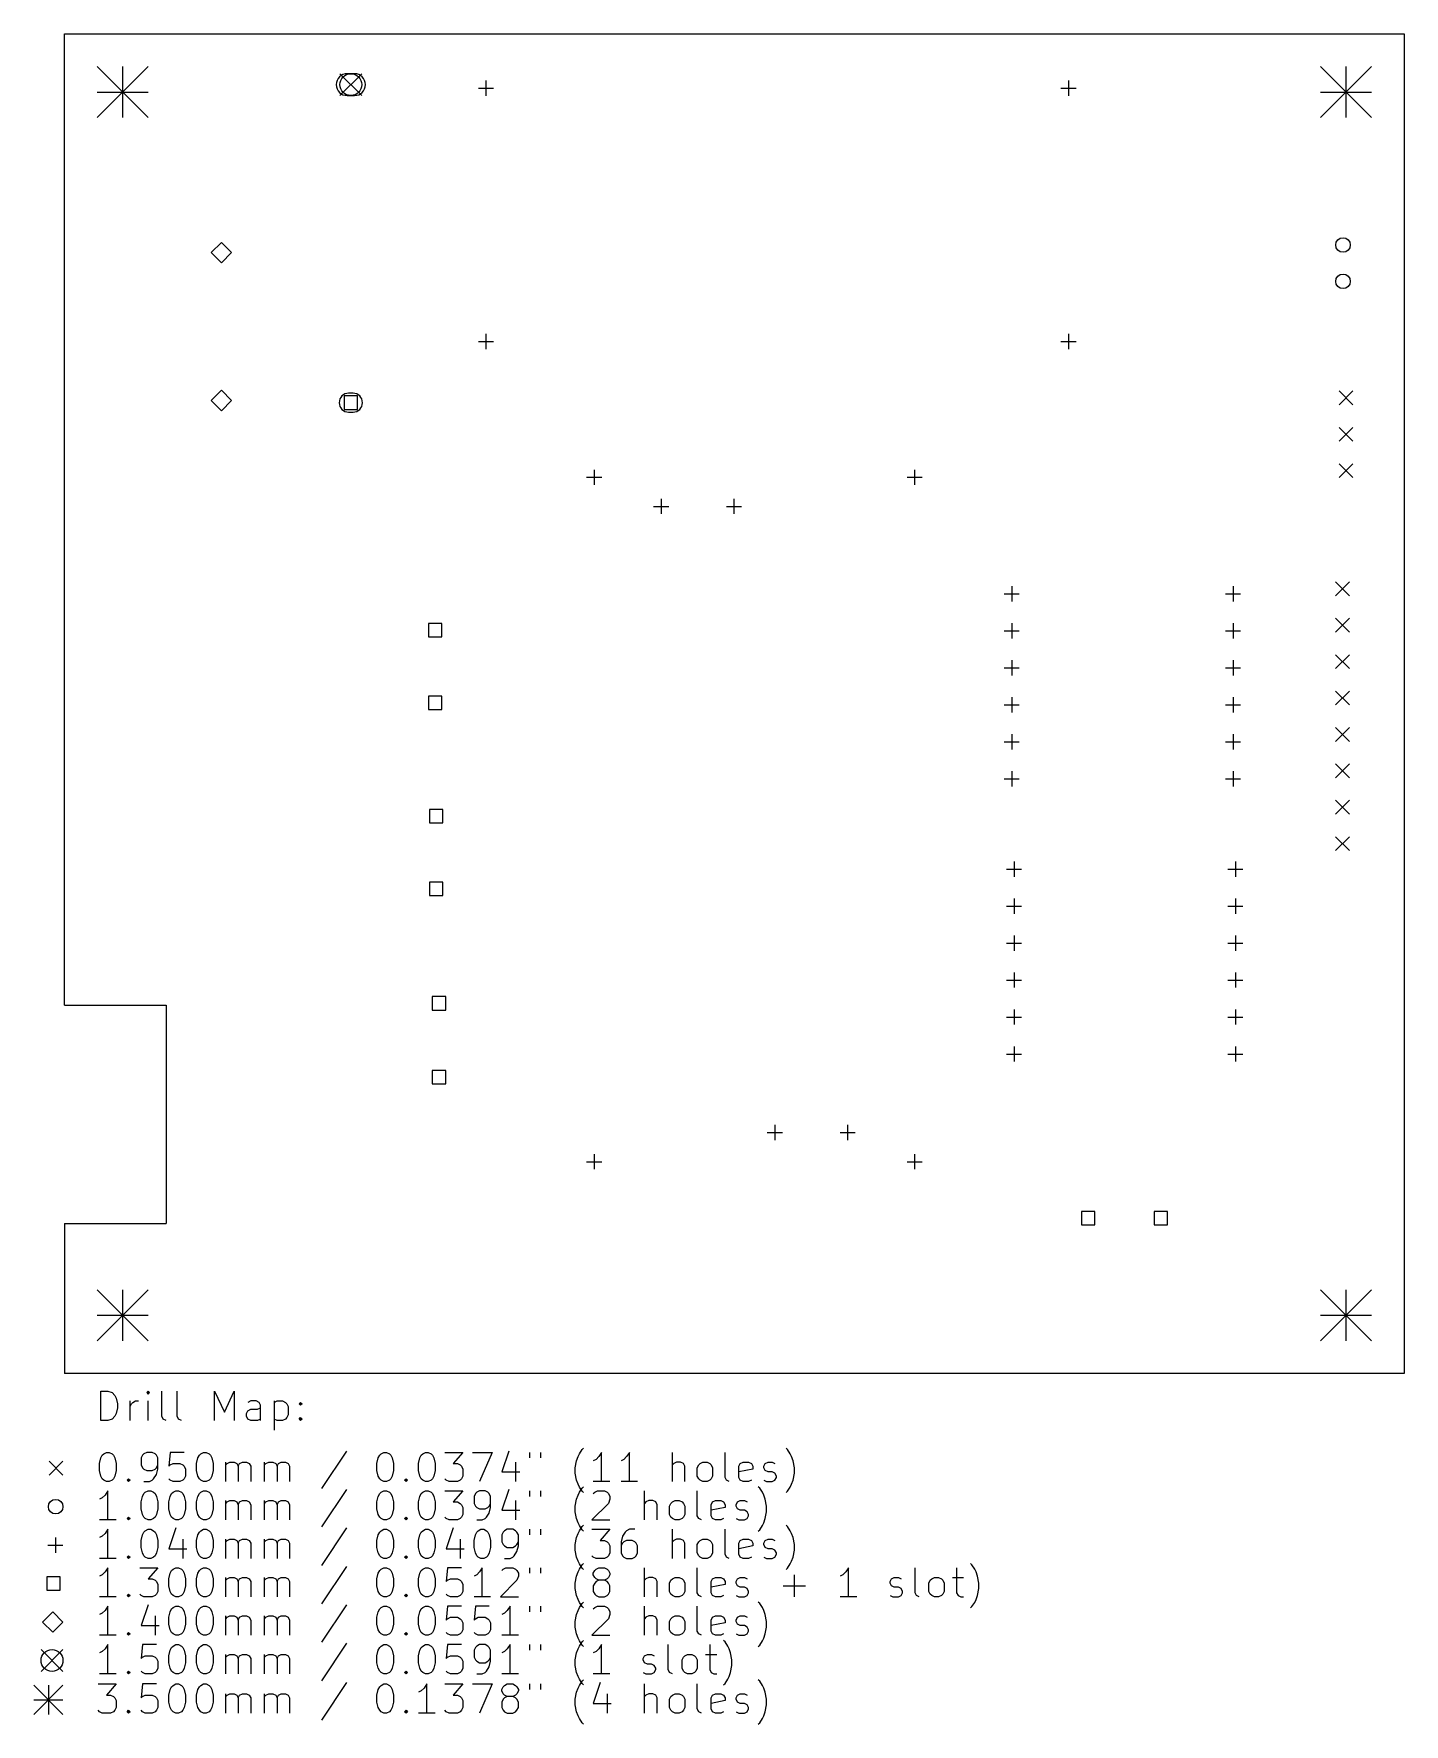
# Model space of a CAD drawing. Extents: x -2 to 92, y -24 to 92.
import ezdxf

# ---------------------------------------------------------------- set-up
doc = ezdxf.new("R2010")
doc.units = 0
doc.layers.add('BLACK', color=7, linetype='CONTINUOUS')

msp = doc.modelspace()

# ---------------------------------------------------------------- linework, layer by layer
at = {"layer": 'BLACK', "linetype": 'CONTINUOUS'}
for p, q in [((0, 92), (92, 92)), ((0, 25.3), (0, 92)), ((92, 92), (92, 0)), ((2.25, 89.75), (5.75, 86.25)), ((5.75, 89.75), (2.25, 86.25)), ((4, 89.75), (4, 86.25)), ((86.25, 89.75), (89.75, 86.25)), ((89.75, 89.75), (86.25, 86.25)), ((88, 89.75), (88, 86.25)), ((18.92, 89.26), (20.42, 87.76)), ((20.42, 89.26), (18.92, 87.76)), ((19.92, 89.26), (19.42, 89.26)), ((28.43, 88.27), (29.47, 88.27)), ((28.95, 88.79), (28.95, 87.75)), ((68.43, 88.27), (69.47, 88.27)), ((68.95, 88.79), (68.95, 87.75)), ((2.25, 88), (5.75, 88)), ((19.42, 87.76), (19.92, 87.76)), ((86.25, 88), (89.75, 88)), ((10.78, 77.68), (10.08, 76.98)), ((10.08, 76.98), (10.78, 76.28)), ((11.48, 76.98), (10.78, 77.68)), ((10.78, 76.28), (11.48, 76.98)), ((28.43, 70.87), (29.47, 70.87)), ((28.95, 71.39), (28.95, 70.35)), ((68.43, 70.87), (69.47, 70.87)), ((68.95, 71.39), (68.95, 70.35)), ((10.78, 67.52), (10.08, 66.82)), ((11.48, 66.82), (10.78, 67.52)), ((87.525, 67.475), (88.475, 66.525)), ((88.475, 67.475), (87.525, 66.525)), ((10.08, 66.82), (10.78, 66.12)), ((10.78, 66.12), (11.48, 66.82)), ((20.129624, 67.129624), (19.210376, 67.129624)), ((19.210376, 67.129624), (19.210376, 66.210376)), ((19.210376, 66.210376), (20.129624, 66.210376)), ((19.82, 67.32), (19.52, 67.32)), ((20.129624, 66.210376), (20.129624, 67.129624)), ((19.52, 66.02), (19.82, 66.02)), ((87.525, 64.975), (88.475, 64.025)), ((88.475, 64.975), (87.525, 64.025)), ((35.86, 61.55), (36.9, 61.55)), ((36.38, 62.07), (36.38, 61.03)), ((57.86, 61.55), (58.9, 61.55)), ((58.38, 62.07), (58.38, 61.03)), ((87.525, 62.475), (88.475, 61.525)), ((88.475, 62.475), (87.525, 61.525)), ((40.46, 59.55), (41.5, 59.55)), ((40.98, 60.07), (40.98, 59.03)), ((45.46, 59.55), (46.5, 59.55)), ((45.98, 60.07), (45.98, 59.03)), ((64.53, 53.54), (65.57, 53.54)), ((65.05, 54.06), (65.05, 53.02)), ((79.73, 53.54), (80.77, 53.54)), ((80.25, 54.06), (80.25, 53.02)), ((87.285, 54.365), (88.235, 53.415)), ((88.235, 54.365), (87.285, 53.415)), ((25.917124, 51.509624), (24.997876, 51.509624)), ((24.997876, 51.509624), (24.997876, 50.590376)), ((25.917124, 50.590376), (25.917124, 51.509624)), ((65.05, 51.52), (65.05, 50.48)), ((80.25, 51.52), (80.25, 50.48)), ((87.285, 51.865), (88.235, 50.915)), ((88.235, 51.865), (87.285, 50.915)), ((24.997876, 50.590376), (25.917124, 50.590376)), ((64.53, 51), (65.57, 51)), ((79.73, 51), (80.77, 51)), ((65.05, 48.98), (65.05, 47.94)), ((80.25, 48.98), (80.25, 47.94)), ((87.285, 49.365), (88.235, 48.415)), ((88.235, 49.365), (87.285, 48.415)), ((64.53, 48.46), (65.57, 48.46)), ((79.73, 48.46), (80.77, 48.46)), ((25.917124, 46.509624), (24.997876, 46.509624)), ((24.997876, 46.509624), (24.997876, 45.590376)), ((25.917124, 45.590376), (25.917124, 46.509624)), ((65.05, 46.44), (65.05, 45.4)), ((80.25, 46.44), (80.25, 45.4)), ((87.285, 46.865), (88.235, 45.915)), ((88.235, 46.865), (87.285, 45.915)), ((24.997876, 45.590376), (25.917124, 45.590376)), ((64.53, 45.92), (65.57, 45.92)), ((79.73, 45.92), (80.77, 45.92)), ((87.285, 44.365), (88.235, 43.415)), ((88.235, 44.365), (87.285, 43.415)), ((64.53, 43.38), (65.57, 43.38)), ((65.05, 43.9), (65.05, 42.86)), ((79.73, 43.38), (80.77, 43.38)), ((80.25, 43.9), (80.25, 42.86)), ((87.285, 41.865), (88.235, 40.915)), ((88.235, 41.865), (87.285, 40.915)), ((64.53, 40.84), (65.57, 40.84)), ((65.05, 41.36), (65.05, 40.32)), ((79.73, 40.84), (80.77, 40.84)), ((80.25, 41.36), (80.25, 40.32)), ((25.997124, 38.744624), (25.077876, 38.744624)), ((25.077876, 38.744624), (25.077876, 37.825376)), ((25.997124, 37.825376), (25.997124, 38.744624)), ((87.285, 39.365), (88.235, 38.415)), ((88.235, 39.365), (87.285, 38.415)), ((25.077876, 37.825376), (25.997124, 37.825376)), ((87.285, 36.865), (88.235, 35.915)), ((88.235, 36.865), (87.285, 35.915)), ((65.21, 35.16), (65.21, 34.12)), ((80.41, 35.16), (80.41, 34.12)), ((25.997124, 33.744624), (25.077876, 33.744624)), ((25.077876, 33.744624), (25.077876, 32.825376)), ((25.997124, 32.825376), (25.997124, 33.744624)), ((64.69, 34.64), (65.73, 34.64)), ((79.89, 34.64), (80.93, 34.64)), ((25.077876, 32.825376), (25.997124, 32.825376)), ((65.21, 32.62), (65.21, 31.58)), ((80.41, 32.62), (80.41, 31.58)), ((64.69, 32.1), (65.73, 32.1)), ((79.89, 32.1), (80.93, 32.1)), ((64.69, 29.56), (65.73, 29.56)), ((65.21, 30.08), (65.21, 29.04)), ((79.89, 29.56), (80.93, 29.56)), ((80.41, 30.08), (80.41, 29.04)), ((64.69, 27.02), (65.73, 27.02)), ((65.21, 27.54), (65.21, 26.5)), ((79.89, 27.02), (80.93, 27.02)), ((80.41, 27.54), (80.41, 26.5)), ((26.184624, 25.884624), (25.265376, 25.884624)), ((25.265376, 25.884624), (25.265376, 24.965376)), ((26.184624, 24.965376), (26.184624, 25.884624)), ((0, 25.3), (7, 25.3)), ((7, 25.3), (7, 10.3)), ((25.265376, 24.965376), (26.184624, 24.965376)), ((64.69, 24.48), (65.73, 24.48)), ((65.21, 25), (65.21, 23.96)), ((79.89, 24.48), (80.93, 24.48)), ((80.41, 25), (80.41, 23.96)), ((65.21, 22.46), (65.21, 21.42)), ((80.41, 22.46), (80.41, 21.42)), ((64.69, 21.94), (65.73, 21.94)), ((79.89, 21.94), (80.93, 21.94)), ((26.184624, 20.804624), (25.265376, 20.804624)), ((25.265376, 20.804624), (25.265376, 19.885376)), ((25.265376, 19.885376), (26.184624, 19.885376)), ((26.184624, 19.885376), (26.184624, 20.804624)), ((48.26, 16.55), (49.3, 16.55)), ((48.78, 17.07), (48.78, 16.03)), ((53.26, 16.55), (54.3, 16.55)), ((53.78, 17.07), (53.78, 16.03)), ((35.86, 14.55), (36.9, 14.55)), ((36.38, 15.07), (36.38, 14.03)), ((57.86, 14.55), (58.9, 14.55)), ((58.38, 15.07), (58.38, 14.03)), ((70.749624, 11.129624), (69.830376, 11.129624)), ((69.830376, 11.129624), (69.830376, 10.210376)), ((70.749624, 10.210376), (70.749624, 11.129624)), ((75.749624, 11.129624), (74.830376, 11.129624)), ((74.830376, 11.129624), (74.830376, 10.210376)), ((75.749624, 10.210376), (75.749624, 11.129624)), ((0, 10.3), (7, 10.3)), ((0, 10.3), (0, 0)), ((69.830376, 10.210376), (70.749624, 10.210376)), ((74.830376, 10.210376), (75.749624, 10.210376)), ((2.25, 5.75), (5.75, 2.25)), ((5.75, 5.75), (2.25, 2.25)), ((4, 5.75), (4, 2.25)), ((86.25, 5.75), (89.75, 2.25)), ((89.75, 5.75), (86.25, 2.25)), ((88, 5.75), (88, 2.25)), ((2.25, 4), (5.75, 4)), ((86.25, 4), (89.75, 4)), ((92, 0), (0, 0)), ((2.507768, -3.214838), (2.507768, -1.214838)), ((2.507768, -1.214838), (2.983958, -1.214838)), ((2.983958, -1.214838), (3.269673, -1.310076)), ((3.269673, -1.310076), (3.460149, -1.500552)), ((3.460149, -1.500552), (3.555387, -1.691028)), ((3.555387, -1.691028), (3.650625, -2.07198)), ((3.650625, -2.07198), (3.650625, -2.357695)), ((4.507768, -3.214838), (4.507768, -1.881504)), ((4.507768, -2.262457), (4.603006, -2.07198)), ((4.603006, -2.07198), (4.698244, -1.976742)), ((4.698244, -1.976742), (4.88872, -1.881504)), ((4.88872, -1.881504), (5.079197, -1.881504)), ((5.745863, -1.214838), (5.650625, -1.310076)), ((5.650625, -1.310076), (5.745863, -1.405314)), ((5.841101, -1.310076), (5.745863, -1.214838)), ((5.745863, -1.214838), (5.745863, -1.405314)), ((5.745863, -1.405314), (5.841101, -1.310076)), ((5.745863, -3.214838), (5.745863, -1.881504)), ((6.698244, -2.929123), (6.698244, -1.214838)), ((7.745863, -2.929123), (7.745863, -1.214838)), ((10.317292, -3.214838), (10.317292, -1.214838)), ((10.317292, -1.214838), (10.983959, -2.643409)), ((10.983959, -2.643409), (11.650625, -1.214838)), ((11.650625, -1.214838), (11.650625, -3.214838)), ((12.793482, -1.881504), (12.603006, -1.976742)), ((13.174435, -1.881504), (12.793482, -1.881504)), ((13.364911, -1.976742), (13.174435, -1.881504)), ((13.460149, -2.167219), (13.364911, -1.976742)), ((13.460149, -3.214838), (13.460149, -2.167219)), ((14.41253, -1.881504), (14.41253, -3.881504)), ((14.41253, -1.976742), (14.603006, -1.881504)), ((14.603006, -1.881504), (14.983959, -1.881504)), ((14.983959, -1.881504), (15.174435, -1.976742)), ((15.174435, -1.976742), (15.269673, -2.07198)), ((15.269673, -2.07198), (15.364911, -2.262457)), ((15.364911, -2.262457), (15.364911, -2.833885)), ((16.126816, -2.07198), (16.222054, -1.976742)), ((16.222054, -2.167219), (16.126816, -2.07198)), ((16.222054, -1.976742), (16.317292, -2.07198)), ((16.222054, -1.976742), (16.222054, -2.167219)), ((16.317292, -2.07198), (16.222054, -2.167219)), ((2.983958, -3.214838), (2.507768, -3.214838)), ((3.269673, -3.1196), (2.983958, -3.214838)), ((3.460149, -2.929123), (3.269673, -3.1196)), ((3.555387, -2.738647), (3.460149, -2.929123)), ((3.650625, -2.357695), (3.555387, -2.738647)), ((6.793482, -3.1196), (6.698244, -2.929123)), ((6.983958, -3.214838), (6.793482, -3.1196)), ((7.841101, -3.1196), (7.745863, -2.929123)), ((8.031577, -3.214838), (7.841101, -3.1196)), ((12.507768, -2.738647), (12.603006, -2.548171)), ((12.507768, -2.929123), (12.507768, -2.738647)), ((12.603006, -3.1196), (12.507768, -2.929123)), ((12.603006, -2.548171), (12.793482, -2.452933)), ((12.793482, -3.214838), (12.603006, -3.1196)), ((12.793482, -2.452933), (13.269673, -2.452933)), ((13.269673, -3.214838), (12.793482, -3.214838)), ((13.269673, -2.452933), (13.460149, -2.357695)), ((13.460149, -3.1196), (13.269673, -3.214838)), ((14.603006, -3.214838), (14.41253, -3.1196)), ((14.983959, -3.214838), (14.603006, -3.214838)), ((15.174435, -3.1196), (14.983959, -3.214838)), ((15.269673, -3.024361), (15.174435, -3.1196)), ((15.364911, -2.833885), (15.269673, -3.024361)), ((16.126816, -3.1196), (16.222054, -3.024361)), ((16.222054, -3.214838), (16.126816, -3.1196)), ((16.222054, -3.024361), (16.317292, -3.1196)), ((16.222054, -3.024361), (16.222054, -3.214838)), ((16.317292, -3.1196), (16.222054, -3.214838)), ((2.41253, -6.176742), (2.507768, -5.79579)), ((2.507768, -5.79579), (2.603006, -5.605314)), ((2.603006, -5.605314), (2.698244, -5.510076)), ((2.698244, -5.510076), (2.88872, -5.414838)), ((2.88872, -5.414838), (3.079197, -5.414838)), ((3.079197, -5.414838), (3.269673, -5.510076)), ((3.269673, -5.510076), (3.364911, -5.605314)), ((3.364911, -5.605314), (3.460149, -5.79579)), ((3.460149, -5.79579), (3.555387, -6.176742)), ((5.364911, -5.605314), (5.269673, -5.79579)), ((5.269673, -5.79579), (5.269673, -6.27198)), ((5.460149, -5.510076), (5.364911, -5.605314)), ((5.650625, -5.414838), (5.460149, -5.510076)), ((6.031578, -5.414838), (5.650625, -5.414838)), ((6.222054, -5.510076), (6.031578, -5.414838)), ((6.317292, -5.605314), (6.222054, -5.510076)), ((6.41253, -5.79579), (6.317292, -5.605314)), ((6.41253, -6.557695), (6.41253, -5.79579)), ((7.269673, -5.414838), (7.174435, -6.367219)), ((8.222054, -5.414838), (7.269673, -5.414838)), ((9.079197, -6.176742), (9.174435, -5.79579)), ((9.174435, -5.79579), (9.269673, -5.605314)), ((9.269673, -5.605314), (9.364911, -5.510076)), ((9.364911, -5.510076), (9.555387, -5.414838)), ((9.555387, -5.414838), (9.745864, -5.414838)), ((9.745864, -5.414838), (9.93634, -5.510076)), ((9.93634, -5.510076), (10.031578, -5.605314)), ((10.031578, -5.605314), (10.126816, -5.79579)), ((10.126816, -5.79579), (10.222054, -6.176742)), ((19.364912, -5.3196), (17.650627, -7.891028)), ((21.460151, -6.176742), (21.555389, -5.79579)), ((21.555389, -5.79579), (21.650627, -5.605314)), ((21.650627, -5.605314), (21.745865, -5.510076)), ((21.745865, -5.510076), (21.936341, -5.414838)), ((21.936341, -5.414838), (22.126818, -5.414838)), ((22.126818, -5.414838), (22.317294, -5.510076)), ((22.317294, -5.510076), (22.412532, -5.605314)), ((22.412532, -5.605314), (22.50777, -5.79579)), ((22.50777, -5.79579), (22.603008, -6.176742)), ((24.317294, -6.176742), (24.412532, -5.79579)), ((24.412532, -5.79579), (24.50777, -5.605314)), ((24.50777, -5.605314), (24.603008, -5.510076)), ((24.603008, -5.510076), (24.793484, -5.414838)), ((24.793484, -5.414838), (24.983961, -5.414838)), ((24.983961, -5.414838), (25.174437, -5.510076)), ((25.174437, -5.510076), (25.269675, -5.605314)), ((25.269675, -5.605314), (25.364913, -5.79579)), ((25.364913, -5.79579), (25.460151, -6.176742)), ((26.126818, -5.414838), (27.364913, -5.414838)), ((27.364913, -5.414838), (26.698246, -6.176742)), ((28.03158, -5.414838), (29.364913, -5.414838)), ((29.364913, -5.414838), (28.50777, -7.414838)), ((30.50777, -5.3196), (30.03158, -6.748171)), ((31.936342, -5.414838), (31.936342, -5.79579)), ((32.698247, -5.414838), (32.698247, -5.79579)), ((35.174438, -5.986266), (35.269676, -5.700552)), ((35.269676, -5.700552), (35.364914, -5.510076)), ((35.364914, -5.510076), (35.55539, -5.224361)), ((35.55539, -5.224361), (35.650629, -5.129123)), ((36.698247, -5.700552), (36.507771, -5.891028)), ((36.888723, -5.414838), (36.698247, -5.700552)), ((36.888723, -7.414838), (36.888723, -5.414838)), ((38.603009, -5.700552), (38.412533, -5.891028)), ((38.793485, -5.414838), (38.603009, -5.700552)), ((38.793485, -7.414838), (38.793485, -5.414838)), ((41.745867, -7.414838), (41.745867, -5.414838)), ((45.364915, -7.129123), (45.364915, -5.414838)), ((49.65063, -5.224361), (49.555392, -5.129123)), ((49.841106, -5.510076), (49.65063, -5.224361)), ((49.936344, -5.700552), (49.841106, -5.510076)), ((50.031582, -5.986266), (49.936344, -5.700552)), ((-1.05, -6.025), (-0.1, -6.975)), ((-0.1, -6.025), (-1.05, -6.975)), ((2.41253, -6.652933), (2.41253, -6.176742)), ((2.507768, -7.033885), (2.41253, -6.652933)), ((3.555387, -6.652933), (3.460149, -7.033885)), ((3.555387, -6.176742), (3.555387, -6.652933)), ((5.269673, -6.27198), (5.364911, -6.462457)), ((5.364911, -6.462457), (5.460149, -6.557695)), ((5.460149, -6.557695), (5.650625, -6.652933)), ((5.650625, -6.652933), (6.031578, -6.652933)), ((6.031578, -6.652933), (6.222054, -6.557695)), ((6.126816, -7.224361), (6.317292, -6.938647)), ((6.222054, -6.557695), (6.317292, -6.462457)), ((6.317292, -6.462457), (6.41253, -6.27198)), ((6.317292, -6.938647), (6.41253, -6.557695)), ((7.174435, -6.367219), (7.269673, -6.27198)), ((7.269673, -6.27198), (7.460149, -6.176742)), ((7.460149, -6.176742), (7.93634, -6.176742)), ((7.93634, -6.176742), (8.126816, -6.27198)), ((8.126816, -6.27198), (8.222054, -6.367219)), ((8.222054, -6.367219), (8.317292, -6.557695)), ((8.317292, -6.557695), (8.317292, -7.033885)), ((9.079197, -6.652933), (9.079197, -6.176742)), ((9.174435, -7.033885), (9.079197, -6.652933)), ((10.222054, -6.652933), (10.126816, -7.033885)), ((10.222054, -6.176742), (10.222054, -6.652933)), ((11.079197, -7.414838), (11.079197, -6.081504)), ((11.079197, -6.27198), (11.174435, -6.176742)), ((11.174435, -6.176742), (11.364911, -6.081504)), ((11.364911, -6.081504), (11.650626, -6.081504)), ((11.650626, -6.081504), (11.841102, -6.176742)), ((11.841102, -6.176742), (11.93634, -6.367219)), ((11.93634, -6.367219), (12.031578, -6.176742)), ((11.93634, -6.367219), (11.93634, -7.414838)), ((12.031578, -6.176742), (12.222054, -6.081504)), ((12.222054, -6.081504), (12.507768, -6.081504)), ((12.507768, -6.081504), (12.698245, -6.176742)), ((12.698245, -6.176742), (12.793483, -6.367219)), ((12.793483, -6.367219), (12.793483, -7.414838)), ((13.745864, -7.414838), (13.745864, -6.081504)), ((13.745864, -6.27198), (13.841102, -6.176742)), ((13.841102, -6.176742), (14.031578, -6.081504)), ((14.031578, -6.081504), (14.317293, -6.081504)), ((14.317293, -6.081504), (14.507769, -6.176742)), ((14.507769, -6.176742), (14.603007, -6.367219)), ((14.603007, -6.367219), (14.698245, -6.176742)), ((14.603007, -6.367219), (14.603007, -7.414838)), ((14.698245, -6.176742), (14.888721, -6.081504)), ((14.888721, -6.081504), (15.174435, -6.081504)), ((15.174435, -6.081504), (15.364912, -6.176742)), ((15.364912, -6.176742), (15.46015, -6.367219)), ((15.46015, -6.367219), (15.46015, -7.414838)), ((21.460151, -6.652933), (21.460151, -6.176742)), ((21.555389, -7.033885), (21.460151, -6.652933)), ((22.603008, -6.652933), (22.50777, -7.033885)), ((22.603008, -6.176742), (22.603008, -6.652933)), ((24.317294, -6.652933), (24.317294, -6.176742)), ((24.412532, -7.033885), (24.317294, -6.652933)), ((25.460151, -6.652933), (25.364913, -7.033885)), ((25.460151, -6.176742), (25.460151, -6.652933)), ((26.698246, -6.176742), (26.983961, -6.176742)), ((26.983961, -6.176742), (27.174437, -6.27198)), ((27.174437, -6.27198), (27.269675, -6.367219)), ((27.269675, -6.367219), (27.364913, -6.557695)), ((27.364913, -6.557695), (27.364913, -7.033885)), ((30.03158, -6.748171), (31.269675, -6.748171)), ((30.983961, -6.081504), (30.983961, -7.414838)), ((35.0792, -6.462457), (35.174438, -5.986266)), ((35.0792, -6.843409), (35.0792, -6.462457)), ((35.174438, -7.3196), (35.0792, -6.843409)), ((36.507771, -5.891028), (36.317295, -5.986266)), ((38.412533, -5.891028), (38.222057, -5.986266)), ((41.841105, -6.176742), (41.745867, -6.27198)), ((42.031581, -6.081504), (41.841105, -6.176742)), ((42.317296, -6.081504), (42.031581, -6.081504)), ((42.507772, -6.176742), (42.317296, -6.081504)), ((42.60301, -6.367219), (42.507772, -6.176742)), ((42.60301, -7.414838), (42.60301, -6.367219)), ((43.460153, -6.462457), (43.555391, -6.27198)), ((43.460153, -7.033885), (43.460153, -6.462457)), ((43.555391, -6.27198), (43.650629, -6.176742)), ((43.650629, -6.176742), (43.841105, -6.081504)), ((43.841105, -6.081504), (44.12682, -6.081504)), ((44.12682, -6.081504), (44.317296, -6.176742)), ((44.317296, -6.176742), (44.412534, -6.27198)), ((44.412534, -6.27198), (44.507772, -6.462457)), ((44.507772, -6.462457), (44.507772, -7.033885)), ((46.317296, -6.367219), (46.412534, -6.176742)), ((46.317296, -7.129123), (46.317296, -6.367219)), ((47.269677, -6.557695), (46.317296, -6.748171)), ((46.412534, -6.176742), (46.60301, -6.081504)), ((46.60301, -6.081504), (46.983963, -6.081504)), ((46.983963, -6.081504), (47.174439, -6.176742)), ((47.174439, -6.176742), (47.269677, -6.367219)), ((47.269677, -6.367219), (47.269677, -6.557695)), ((48.031582, -6.367219), (48.12682, -6.176742)), ((48.031582, -6.462457), (48.031582, -6.367219)), ((48.12682, -6.652933), (48.031582, -6.462457)), ((48.12682, -6.176742), (48.317296, -6.081504)), ((48.317296, -6.748171), (48.12682, -6.652933)), ((48.317296, -6.081504), (48.60301, -6.081504)), ((48.60301, -6.748171), (48.317296, -6.748171)), ((48.60301, -6.081504), (48.793487, -6.176742)), ((48.793487, -6.843409), (48.60301, -6.748171)), ((48.888725, -7.033885), (48.793487, -6.843409)), ((50.12682, -6.462457), (50.031582, -5.986266)), ((50.031582, -7.3196), (50.12682, -6.843409)), ((50.12682, -6.843409), (50.12682, -6.462457)), ((2.603006, -7.224361), (2.507768, -7.033885)), ((2.698244, -7.3196), (2.603006, -7.224361)), ((2.88872, -7.414838), (2.698244, -7.3196)), ((2.983958, -8.054838), (2.793482, -8.340552)), ((3.079197, -7.414838), (2.88872, -7.414838)), ((2.983958, -10.054838), (2.983958, -8.054838)), ((3.269673, -7.3196), (3.079197, -7.414838)), ((3.364911, -7.224361), (3.269673, -7.3196)), ((3.460149, -7.033885), (3.364911, -7.224361)), ((4.317292, -7.3196), (4.41253, -7.224361)), ((4.41253, -7.414838), (4.317292, -7.3196)), ((4.41253, -7.224361), (4.507768, -7.3196)), ((4.41253, -7.224361), (4.41253, -7.414838)), ((4.507768, -7.3196), (4.41253, -7.414838)), ((5.460149, -7.414838), (5.841101, -7.414838)), ((5.555387, -8.150076), (5.745863, -8.054838)), ((5.745863, -8.054838), (5.93634, -8.054838)), ((5.841101, -7.414838), (6.031578, -7.3196)), ((5.93634, -8.054838), (6.126816, -8.150076)), ((6.031578, -7.3196), (6.126816, -7.224361)), ((7.269673, -7.3196), (7.174435, -7.224361)), ((7.460149, -7.414838), (7.269673, -7.3196)), ((7.93634, -7.414838), (7.460149, -7.414838)), ((7.460149, -8.150076), (7.650625, -8.054838)), ((7.650625, -8.054838), (7.841102, -8.054838)), ((7.841102, -8.054838), (8.031578, -8.150076)), ((8.126816, -7.3196), (7.93634, -7.414838)), ((8.222054, -7.224361), (8.126816, -7.3196)), ((8.317292, -7.033885), (8.222054, -7.224361)), ((9.269673, -7.224361), (9.174435, -7.033885)), ((9.364911, -7.3196), (9.269673, -7.224361)), ((9.555387, -7.414838), (9.364911, -7.3196)), ((9.364911, -8.150076), (9.555387, -8.054838)), ((9.745864, -7.414838), (9.555387, -7.414838)), ((9.555387, -8.054838), (9.745864, -8.054838)), ((9.93634, -7.3196), (9.745864, -7.414838)), ((9.745864, -8.054838), (9.93634, -8.150076)), ((10.031578, -7.224361), (9.93634, -7.3196)), ((10.126816, -7.033885), (10.031578, -7.224361)), ((19.364912, -7.9596), (17.650627, -10.531028)), ((21.650627, -7.224361), (21.555389, -7.033885)), ((21.745865, -7.3196), (21.650627, -7.224361)), ((21.936341, -7.414838), (21.745865, -7.3196)), ((21.745865, -8.150076), (21.936341, -8.054838)), ((22.126818, -7.414838), (21.936341, -7.414838)), ((21.936341, -8.054838), (22.126818, -8.054838)), ((22.317294, -7.3196), (22.126818, -7.414838)), ((22.126818, -8.054838), (22.317294, -8.150076)), ((22.412532, -7.224361), (22.317294, -7.3196)), ((22.50777, -7.033885), (22.412532, -7.224361)), ((23.364913, -7.3196), (23.460151, -7.224361)), ((23.460151, -7.414838), (23.364913, -7.3196)), ((23.460151, -7.224361), (23.555389, -7.3196)), ((23.460151, -7.224361), (23.460151, -7.414838)), ((23.555389, -7.3196), (23.460151, -7.414838)), ((24.50777, -7.224361), (24.412532, -7.033885)), ((24.603008, -7.3196), (24.50777, -7.224361)), ((24.793484, -7.414838), (24.603008, -7.3196)), ((24.603008, -8.150076), (24.793484, -8.054838)), ((24.983961, -7.414838), (24.793484, -7.414838)), ((24.793484, -8.054838), (24.983961, -8.054838)), ((25.174437, -7.3196), (24.983961, -7.414838)), ((24.983961, -8.054838), (25.174437, -8.150076)), ((25.269675, -7.224361), (25.174437, -7.3196)), ((25.364913, -7.033885), (25.269675, -7.224361)), ((26.222056, -7.3196), (26.126818, -7.224361)), ((26.126818, -8.054838), (27.364913, -8.054838)), ((26.412532, -7.414838), (26.222056, -7.3196)), ((26.983961, -7.414838), (26.412532, -7.414838)), ((27.364913, -8.054838), (26.698246, -8.816742)), ((27.174437, -7.3196), (26.983961, -7.414838)), ((27.269675, -7.224361), (27.174437, -7.3196)), ((27.364913, -7.033885), (27.269675, -7.224361)), ((28.50777, -8.054838), (28.317294, -8.150076)), ((28.888723, -8.054838), (28.50777, -8.054838)), ((29.079199, -8.150076), (28.888723, -8.054838)), ((30.50777, -7.9596), (30.03158, -9.388171)), ((31.936342, -8.054838), (31.936342, -8.43579)), ((32.698247, -8.054838), (32.698247, -8.43579)), ((35.269676, -7.605314), (35.174438, -7.3196)), ((35.364914, -7.79579), (35.269676, -7.605314)), ((35.55539, -8.081504), (35.364914, -7.79579)), ((35.364914, -8.150076), (35.55539, -7.864361)), ((35.55539, -7.864361), (35.650629, -7.769123)), ((35.650629, -8.176742), (35.55539, -8.081504)), ((37.460152, -7.414838), (36.317295, -7.414838)), ((36.412533, -8.150076), (36.603009, -8.054838)), ((36.603009, -8.054838), (37.0792, -8.054838)), ((37.0792, -8.054838), (37.269676, -8.150076)), ((39.364914, -7.414838), (38.222057, -7.414838)), ((39.841105, -10.054838), (39.841105, -8.054838)), ((43.555391, -7.224361), (43.460153, -7.033885)), ((43.460153, -9.769123), (43.460153, -8.054838)), ((43.650629, -7.3196), (43.555391, -7.224361)), ((43.841105, -7.414838), (43.650629, -7.3196)), ((44.12682, -7.414838), (43.841105, -7.414838)), ((44.317296, -7.3196), (44.12682, -7.414838)), ((44.412534, -7.224361), (44.317296, -7.3196)), ((44.507772, -7.033885), (44.412534, -7.224361)), ((45.460153, -7.3196), (45.364915, -7.129123)), ((45.650629, -7.414838), (45.460153, -7.3196)), ((46.412534, -7.3196), (46.317296, -7.129123)), ((46.60301, -7.414838), (46.412534, -7.3196)), ((46.983963, -7.414838), (46.60301, -7.414838)), ((47.174439, -7.3196), (46.983963, -7.414838)), ((47.745868, -7.864361), (47.65063, -7.769123)), ((47.936344, -8.150076), (47.745868, -7.864361)), ((48.031582, -7.3196), (48.222058, -7.414838)), ((48.222058, -7.414838), (48.60301, -7.414838)), ((48.60301, -7.414838), (48.793487, -7.3196)), ((48.793487, -7.3196), (48.888725, -7.129123)), ((48.888725, -7.129123), (48.888725, -7.033885)), ((49.555392, -8.176742), (49.65063, -8.081504)), ((49.65063, -8.081504), (49.841106, -7.79579)), ((49.841106, -7.79579), (49.936344, -7.605314)), ((49.936344, -7.605314), (50.031582, -7.3196)), ((2.603006, -8.531028), (2.41253, -8.626266)), ((2.793482, -8.340552), (2.603006, -8.531028)), ((5.269673, -8.816742), (5.364911, -8.43579)), ((5.269673, -9.292933), (5.269673, -8.816742)), ((5.364911, -8.43579), (5.460149, -8.245314)), ((5.460149, -8.245314), (5.555387, -8.150076)), ((6.126816, -8.150076), (6.222054, -8.245314)), ((6.222054, -8.245314), (6.317292, -8.43579)), ((6.317292, -8.43579), (6.41253, -8.816742)), ((6.41253, -8.816742), (6.41253, -9.292933)), ((7.174435, -8.816742), (7.269673, -8.43579)), ((7.174435, -9.292933), (7.174435, -8.816742)), ((7.269673, -8.43579), (7.364911, -8.245314)), ((7.364911, -8.245314), (7.460149, -8.150076)), ((8.031578, -8.150076), (8.126816, -8.245314)), ((8.126816, -8.245314), (8.222054, -8.43579)), ((8.222054, -8.43579), (8.317292, -8.816742)), ((8.317292, -8.816742), (8.317292, -9.292933)), ((9.079197, -8.816742), (9.174435, -8.43579)), ((9.079197, -9.292933), (9.079197, -8.816742)), ((9.174435, -8.43579), (9.269673, -8.245314)), ((9.269673, -8.245314), (9.364911, -8.150076)), ((9.93634, -8.150076), (10.031578, -8.245314)), ((10.031578, -8.245314), (10.126816, -8.43579)), ((10.126816, -8.43579), (10.222054, -8.816742)), ((10.222054, -8.816742), (10.222054, -9.292933)), ((11.079197, -10.054838), (11.079197, -8.721504)), ((11.079197, -8.91198), (11.174435, -8.816742)), ((11.174435, -8.816742), (11.364911, -8.721504)), ((11.364911, -8.721504), (11.650626, -8.721504)), ((11.650626, -8.721504), (11.841102, -8.816742)), ((11.841102, -8.816742), (11.93634, -9.007219)), ((11.93634, -9.007219), (12.031578, -8.816742)), ((11.93634, -9.007219), (11.93634, -10.054838)), ((12.031578, -8.816742), (12.222054, -8.721504)), ((12.222054, -8.721504), (12.507768, -8.721504)), ((12.507768, -8.721504), (12.698245, -8.816742)), ((12.698245, -8.816742), (12.793483, -9.007219)), ((12.793483, -9.007219), (12.793483, -10.054838)), ((13.745864, -10.054838), (13.745864, -8.721504)), ((13.745864, -8.91198), (13.841102, -8.816742)), ((13.841102, -8.816742), (14.031578, -8.721504)), ((14.031578, -8.721504), (14.317293, -8.721504)), ((14.317293, -8.721504), (14.507769, -8.816742)), ((14.507769, -8.816742), (14.603007, -9.007219)), ((14.603007, -9.007219), (14.698245, -8.816742)), ((14.603007, -9.007219), (14.603007, -10.054838)), ((14.698245, -8.816742), (14.888721, -8.721504)), ((14.888721, -8.721504), (15.174435, -8.721504)), ((15.174435, -8.721504), (15.364912, -8.816742)), ((15.364912, -8.816742), (15.46015, -9.007219)), ((15.46015, -9.007219), (15.46015, -10.054838)), ((21.460151, -8.816742), (21.555389, -8.43579)), ((21.460151, -9.292933), (21.460151, -8.816742)), ((21.555389, -8.43579), (21.650627, -8.245314)), ((21.650627, -8.245314), (21.745865, -8.150076)), ((22.317294, -8.150076), (22.412532, -8.245314)), ((22.412532, -8.245314), (22.50777, -8.43579)), ((22.50777, -8.43579), (22.603008, -8.816742)), ((22.603008, -8.816742), (22.603008, -9.292933)), ((24.317294, -8.816742), (24.412532, -8.43579)), ((24.317294, -9.292933), (24.317294, -8.816742)), ((24.412532, -8.43579), (24.50777, -8.245314)), ((24.50777, -8.245314), (24.603008, -8.150076)), ((25.174437, -8.150076), (25.269675, -8.245314)), ((25.269675, -8.245314), (25.364913, -8.43579)), ((25.364913, -8.43579), (25.460151, -8.816742)), ((25.460151, -8.816742), (25.460151, -9.292933)), ((26.698246, -8.816742), (26.983961, -8.816742)), ((26.983961, -8.816742), (27.174437, -8.91198)), ((27.174437, -8.91198), (27.269675, -9.007219)), ((27.269675, -9.007219), (27.364913, -9.197695)), ((27.364913, -9.197695), (27.364913, -9.673885)), ((28.222056, -8.245314), (28.126818, -8.43579)), ((28.126818, -8.43579), (28.126818, -8.91198)), ((28.126818, -8.91198), (28.222056, -9.102457)), ((28.317294, -8.150076), (28.222056, -8.245314)), ((28.222056, -9.102457), (28.317294, -9.197695)), ((28.317294, -9.197695), (28.50777, -9.292933)), ((28.888723, -9.292933), (29.079199, -9.197695)), ((29.174437, -8.245314), (29.079199, -8.150076)), ((29.079199, -9.197695), (29.174437, -9.102457)), ((29.269675, -8.43579), (29.174437, -8.245314)), ((29.174437, -9.102457), (29.269675, -8.91198)), ((29.174437, -9.578647), (29.269675, -9.197695)), ((29.269675, -9.197695), (29.269675, -8.43579)), ((30.983961, -8.721504), (30.983961, -10.054838)), ((35.0792, -9.102457), (35.174438, -8.626266)), ((35.0792, -9.483409), (35.0792, -9.102457)), ((35.174438, -8.626266), (35.269676, -8.340552)), ((35.269676, -8.340552), (35.364914, -8.150076)), ((37.364914, -8.91198), (36.222057, -10.054838)), ((36.317295, -8.245314), (36.412533, -8.150076)), ((37.269676, -8.150076), (37.364914, -8.245314)), ((37.364914, -8.245314), (37.460152, -8.43579)), ((37.460152, -8.626266), (37.364914, -8.91198)), ((37.460152, -8.43579), (37.460152, -8.626266)), ((39.936343, -8.816742), (39.841105, -8.91198)), ((40.126819, -8.721504), (39.936343, -8.816742)), ((40.412534, -8.721504), (40.126819, -8.721504)), ((40.60301, -8.816742), (40.412534, -8.721504)), ((40.698248, -9.007219), (40.60301, -8.816742)), ((40.698248, -10.054838), (40.698248, -9.007219)), ((41.555391, -9.102457), (41.650629, -8.91198)), ((41.555391, -9.673885), (41.555391, -9.102457)), ((41.650629, -8.91198), (41.745867, -8.816742)), ((41.745867, -8.816742), (41.936343, -8.721504)), ((41.936343, -8.721504), (42.222058, -8.721504)), ((42.222058, -8.721504), (42.412534, -8.816742)), ((42.412534, -8.816742), (42.507772, -8.91198)), ((42.507772, -8.91198), (42.60301, -9.102457)), ((42.60301, -9.102457), (42.60301, -9.673885)), ((44.412534, -9.007219), (44.507772, -8.816742)), ((44.412534, -9.769123), (44.412534, -9.007219)), ((45.364915, -9.197695), (44.412534, -9.388171)), ((44.507772, -8.816742), (44.698248, -8.721504)), ((44.698248, -8.721504), (45.079201, -8.721504)), ((45.079201, -8.721504), (45.269677, -8.816742)), ((45.269677, -8.816742), (45.364915, -9.007219)), ((45.364915, -9.007219), (45.364915, -9.197695)), ((46.12682, -9.007219), (46.222058, -8.816742)), ((46.12682, -9.102457), (46.12682, -9.007219)), ((46.222058, -9.292933), (46.12682, -9.102457)), ((46.222058, -8.816742), (46.412534, -8.721504)), ((46.412534, -8.721504), (46.698248, -8.721504)), ((46.698248, -8.721504), (46.888725, -8.816742)), ((48.031582, -8.340552), (47.936344, -8.150076)), ((48.12682, -8.626266), (48.031582, -8.340552)), ((48.222058, -9.102457), (48.12682, -8.626266)), ((48.222058, -9.483409), (48.222058, -9.102457)), ((3.555387, -10.054838), (2.41253, -10.054838)), ((4.317292, -9.9596), (4.41253, -9.864361)), ((4.41253, -10.054838), (4.317292, -9.9596)), ((4.41253, -9.864361), (4.507768, -9.9596)), ((4.41253, -9.864361), (4.41253, -10.054838)), ((4.507768, -9.9596), (4.41253, -10.054838)), ((5.364911, -9.673885), (5.269673, -9.292933)), ((5.460149, -9.864361), (5.364911, -9.673885)), ((5.555387, -9.9596), (5.460149, -9.864361)), ((5.745863, -10.054838), (5.555387, -9.9596)), ((5.93634, -10.054838), (5.745863, -10.054838)), ((6.126816, -9.9596), (5.93634, -10.054838)), ((6.222054, -9.864361), (6.126816, -9.9596)), ((6.317292, -9.673885), (6.222054, -9.864361)), ((6.41253, -9.292933), (6.317292, -9.673885)), ((7.269673, -9.673885), (7.174435, -9.292933)), ((7.364911, -9.864361), (7.269673, -9.673885)), ((7.460149, -9.9596), (7.364911, -9.864361)), ((7.650625, -10.054838), (7.460149, -9.9596)), ((7.841102, -10.054838), (7.650625, -10.054838)), ((8.031578, -9.9596), (7.841102, -10.054838)), ((8.126816, -9.864361), (8.031578, -9.9596)), ((8.222054, -9.673885), (8.126816, -9.864361)), ((8.317292, -9.292933), (8.222054, -9.673885)), ((9.174435, -9.673885), (9.079197, -9.292933)), ((9.269673, -9.864361), (9.174435, -9.673885)), ((9.364911, -9.9596), (9.269673, -9.864361)), ((9.555387, -10.054838), (9.364911, -9.9596)), ((9.745864, -10.054838), (9.555387, -10.054838)), ((9.93634, -9.9596), (9.745864, -10.054838)), ((10.031578, -9.864361), (9.93634, -9.9596)), ((10.126816, -9.673885), (10.031578, -9.864361)), ((10.222054, -9.292933), (10.126816, -9.673885)), ((21.555389, -9.673885), (21.460151, -9.292933)), ((21.650627, -9.864361), (21.555389, -9.673885)), ((21.745865, -9.9596), (21.650627, -9.864361)), ((21.936341, -10.054838), (21.745865, -9.9596)), ((22.126818, -10.054838), (21.936341, -10.054838)), ((22.317294, -9.9596), (22.126818, -10.054838)), ((22.412532, -9.864361), (22.317294, -9.9596)), ((22.50777, -9.673885), (22.412532, -9.864361)), ((22.603008, -9.292933), (22.50777, -9.673885)), ((23.364913, -9.9596), (23.460151, -9.864361)), ((23.460151, -10.054838), (23.364913, -9.9596)), ((23.460151, -9.864361), (23.555389, -9.9596)), ((23.460151, -9.864361), (23.460151, -10.054838)), ((23.555389, -9.9596), (23.460151, -10.054838)), ((24.412532, -9.673885), (24.317294, -9.292933)), ((24.50777, -9.864361), (24.412532, -9.673885)), ((24.603008, -9.9596), (24.50777, -9.864361)), ((24.793484, -10.054838), (24.603008, -9.9596)), ((24.983961, -10.054838), (24.793484, -10.054838)), ((25.174437, -9.9596), (24.983961, -10.054838)), ((25.269675, -9.864361), (25.174437, -9.9596)), ((25.364913, -9.673885), (25.269675, -9.864361)), ((25.460151, -9.292933), (25.364913, -9.673885)), ((26.222056, -9.9596), (26.126818, -9.864361)), ((26.412532, -10.054838), (26.222056, -9.9596)), ((26.983961, -10.054838), (26.412532, -10.054838)), ((27.174437, -9.9596), (26.983961, -10.054838)), ((27.269675, -9.864361), (27.174437, -9.9596)), ((27.364913, -9.673885), (27.269675, -9.864361)), ((28.317294, -10.054838), (28.698246, -10.054838)), ((28.50777, -9.292933), (28.888723, -9.292933)), ((28.698246, -10.054838), (28.888723, -9.9596)), ((28.888723, -9.9596), (28.983961, -9.864361)), ((28.983961, -9.864361), (29.174437, -9.578647)), ((30.03158, -9.388171), (31.269675, -9.388171)), ((35.174438, -9.9596), (35.0792, -9.483409)), ((35.269676, -10.245314), (35.174438, -9.9596)), ((35.364914, -10.43579), (35.269676, -10.245314)), ((35.55539, -10.721504), (35.364914, -10.43579)), ((35.55539, -10.504361), (35.650629, -10.409123)), ((36.222057, -10.054838), (37.460152, -10.054838)), ((41.650629, -9.864361), (41.555391, -9.673885)), ((41.745867, -9.9596), (41.650629, -9.864361)), ((41.936343, -10.054838), (41.745867, -9.9596)), ((42.222058, -10.054838), (41.936343, -10.054838)), ((42.412534, -9.9596), (42.222058, -10.054838)), ((42.507772, -9.864361), (42.412534, -9.9596)), ((42.60301, -9.673885), (42.507772, -9.864361)), ((43.555391, -9.9596), (43.460153, -9.769123)), ((43.745867, -10.054838), (43.555391, -9.9596)), ((44.507772, -9.9596), (44.412534, -9.769123)), ((44.698248, -10.054838), (44.507772, -9.9596)), ((45.079201, -10.054838), (44.698248, -10.054838)), ((45.269677, -9.9596), (45.079201, -10.054838)), ((46.12682, -9.9596), (46.317296, -10.054838)), ((46.412534, -9.388171), (46.222058, -9.292933)), ((46.317296, -10.054838), (46.698248, -10.054838)), ((46.698248, -9.388171), (46.412534, -9.388171)), ((46.888725, -9.483409), (46.698248, -9.388171)), ((46.698248, -10.054838), (46.888725, -9.9596)), ((46.983963, -9.673885), (46.888725, -9.483409)), ((46.888725, -9.9596), (46.983963, -9.769123)), ((46.983963, -9.769123), (46.983963, -9.673885)), ((47.745868, -10.721504), (47.936344, -10.43579)), ((47.936344, -10.43579), (48.031582, -10.245314)), ((48.031582, -10.245314), (48.12682, -9.9596)), ((48.12682, -9.9596), (48.222058, -9.483409)), ((49.65063, -10.504361), (49.555392, -10.409123)), ((-0.62, -11.26), (-0.62, -12.3)), ((2.603006, -11.171028), (2.41253, -11.266266)), ((2.793482, -10.980552), (2.603006, -11.171028)), ((2.983958, -10.694838), (2.793482, -10.980552)), ((2.983958, -12.694838), (2.983958, -10.694838)), ((5.269673, -11.456742), (5.364911, -11.07579)), ((5.269673, -11.932933), (5.269673, -11.456742)), ((5.364911, -11.07579), (5.460149, -10.885314)), ((5.460149, -10.885314), (5.555387, -10.790076)), ((5.555387, -10.790076), (5.745863, -10.694838)), ((5.745863, -10.694838), (5.93634, -10.694838)), ((5.93634, -10.694838), (6.126816, -10.790076)), ((6.126816, -10.790076), (6.222054, -10.885314)), ((6.222054, -10.885314), (6.317292, -11.07579)), ((6.317292, -11.07579), (6.41253, -11.456742)), ((6.41253, -11.456742), (6.41253, -11.932933)), ((7.650625, -10.5996), (7.174435, -12.028171)), ((8.126816, -11.361504), (8.126816, -12.694838)), ((9.079197, -11.456742), (9.174435, -11.07579)), ((9.079197, -11.932933), (9.079197, -11.456742)), ((9.174435, -11.07579), (9.269673, -10.885314)), ((9.269673, -10.885314), (9.364911, -10.790076)), ((9.364911, -10.790076), (9.555387, -10.694838)), ((9.555387, -10.694838), (9.745864, -10.694838)), ((9.745864, -10.694838), (9.93634, -10.790076)), ((9.93634, -10.790076), (10.031578, -10.885314)), ((10.031578, -10.885314), (10.126816, -11.07579)), ((10.126816, -11.07579), (10.222054, -11.456742)), ((10.222054, -11.456742), (10.222054, -11.932933)), ((11.079197, -12.694838), (11.079197, -11.361504)), ((11.079197, -11.55198), (11.174435, -11.456742)), ((11.174435, -11.456742), (11.364911, -11.361504)), ((11.364911, -11.361504), (11.650626, -11.361504)), ((11.650626, -11.361504), (11.841102, -11.456742)), ((11.841102, -11.456742), (11.93634, -11.647219)), ((11.93634, -11.647219), (12.031578, -11.456742)), ((12.031578, -11.456742), (12.222054, -11.361504)), ((12.222054, -11.361504), (12.507768, -11.361504)), ((12.507768, -11.361504), (12.698245, -11.456742)), ((12.698245, -11.456742), (12.793483, -11.647219)), ((13.745864, -12.694838), (13.745864, -11.361504)), ((13.745864, -11.55198), (13.841102, -11.456742)), ((13.841102, -11.456742), (14.031578, -11.361504)), ((14.031578, -11.361504), (14.317293, -11.361504)), ((14.317293, -11.361504), (14.507769, -11.456742)), ((14.507769, -11.456742), (14.603007, -11.647219)), ((14.603007, -11.647219), (14.698245, -11.456742)), ((14.698245, -11.456742), (14.888721, -11.361504)), ((14.888721, -11.361504), (15.174435, -11.361504)), ((15.174435, -11.361504), (15.364912, -11.456742)), ((15.364912, -11.456742), (15.46015, -11.647219)), ((19.364912, -10.5996), (17.650627, -13.171028)), ((21.460151, -11.456742), (21.555389, -11.07579)), ((21.460151, -11.932933), (21.460151, -11.456742)), ((21.555389, -11.07579), (21.650627, -10.885314)), ((21.650627, -10.885314), (21.745865, -10.790076)), ((21.745865, -10.790076), (21.936341, -10.694838)), ((21.936341, -10.694838), (22.126818, -10.694838)), ((22.126818, -10.694838), (22.317294, -10.790076)), ((22.317294, -10.790076), (22.412532, -10.885314)), ((22.412532, -10.885314), (22.50777, -11.07579)), ((22.50777, -11.07579), (22.603008, -11.456742)), ((22.603008, -11.456742), (22.603008, -11.932933)), ((24.317294, -11.456742), (24.412532, -11.07579)), ((24.317294, -11.932933), (24.317294, -11.456742)), ((24.412532, -11.07579), (24.50777, -10.885314)), ((24.50777, -10.885314), (24.603008, -10.790076)), ((24.603008, -10.790076), (24.793484, -10.694838)), ((24.793484, -10.694838), (24.983961, -10.694838)), ((24.983961, -10.694838), (25.174437, -10.790076)), ((25.174437, -10.790076), (25.269675, -10.885314)), ((25.269675, -10.885314), (25.364913, -11.07579)), ((25.364913, -11.07579), (25.460151, -11.456742)), ((25.460151, -11.456742), (25.460151, -11.932933)), ((26.698246, -10.5996), (26.222056, -12.028171)), ((27.174437, -11.361504), (27.174437, -12.694838)), ((28.126818, -11.456742), (28.222056, -11.07579)), ((28.126818, -11.932933), (28.126818, -11.456742)), ((28.222056, -11.07579), (28.317294, -10.885314)), ((28.317294, -10.885314), (28.412532, -10.790076)), ((28.412532, -10.790076), (28.603008, -10.694838)), ((28.603008, -10.694838), (28.793485, -10.694838)), ((28.793485, -10.694838), (28.983961, -10.790076)), ((28.983961, -10.790076), (29.079199, -10.885314)), ((29.079199, -10.885314), (29.174437, -11.07579)), ((29.174437, -11.07579), (29.269675, -11.456742)), ((29.269675, -11.456742), (29.269675, -11.932933)), ((30.126818, -10.885314), (30.03158, -11.07579)), ((30.03158, -11.07579), (30.03158, -11.55198)), ((30.03158, -11.55198), (30.126818, -11.742457)), ((30.222056, -10.790076), (30.126818, -10.885314)), ((30.412532, -10.694838), (30.222056, -10.790076)), ((30.793485, -10.694838), (30.412532, -10.694838)), ((30.983961, -10.790076), (30.793485, -10.694838)), ((31.079199, -10.885314), (30.983961, -10.790076)), ((31.174437, -11.07579), (31.079199, -10.885314)), ((31.079199, -11.742457), (31.174437, -11.55198)), ((31.174437, -11.837695), (31.174437, -11.07579)), ((31.936342, -10.694838), (31.936342, -11.07579)), ((32.698247, -10.694838), (32.698247, -11.07579)), ((35.0792, -11.742457), (35.174438, -11.266266)), ((35.174438, -11.266266), (35.269676, -10.980552)), ((35.269676, -10.980552), (35.364914, -10.790076)), ((35.364914, -10.790076), (35.55539, -10.504361)), ((35.650629, -10.816742), (35.55539, -10.721504)), ((36.222057, -10.694838), (37.460152, -10.694838)), ((37.460152, -10.694838), (36.793485, -11.456742)), ((36.793485, -11.456742), (37.0792, -11.456742)), ((37.0792, -11.456742), (37.269676, -11.55198)), ((37.269676, -11.55198), (37.364914, -11.647219)), ((38.317295, -11.171028), (38.222057, -11.55198)), ((38.222057, -11.55198), (38.222057, -12.313885)), ((38.507771, -10.885314), (38.317295, -11.171028)), ((38.412533, -11.55198), (38.317295, -11.647219)), ((38.603009, -11.456742), (38.412533, -11.55198)), ((38.603009, -10.790076), (38.507771, -10.885314)), ((38.793485, -10.694838), (38.603009, -10.790076)), ((38.983962, -11.456742), (38.603009, -11.456742)), ((39.174438, -10.694838), (38.793485, -10.694838)), ((39.174438, -11.55198), (38.983962, -11.456742)), ((39.269676, -11.647219), (39.174438, -11.55198)), ((41.745867, -12.694838), (41.745867, -10.694838)), ((41.841105, -11.456742), (41.745867, -11.55198)), ((42.031581, -11.361504), (41.841105, -11.456742)), ((42.317296, -11.361504), (42.031581, -11.361504)), ((42.507772, -11.456742), (42.317296, -11.361504)), ((42.60301, -11.647219), (42.507772, -11.456742)), ((43.460153, -11.742457), (43.555391, -11.55198)), ((43.555391, -11.55198), (43.650629, -11.456742)), ((43.650629, -11.456742), (43.841105, -11.361504)), ((43.841105, -11.361504), (44.12682, -11.361504)), ((44.12682, -11.361504), (44.317296, -11.456742)), ((44.317296, -11.456742), (44.412534, -11.55198)), ((44.412534, -11.55198), (44.507772, -11.742457)), ((45.364915, -12.409123), (45.364915, -10.694838)), ((46.317296, -11.647219), (46.412534, -11.456742)), ((46.412534, -11.456742), (46.60301, -11.361504)), ((46.60301, -11.361504), (46.983963, -11.361504)), ((46.983963, -11.361504), (47.174439, -11.456742)), ((47.174439, -11.456742), (47.269677, -11.647219)), ((47.65063, -10.816742), (47.745868, -10.721504)), ((48.031582, -11.647219), (48.12682, -11.456742)), ((48.12682, -11.456742), (48.317296, -11.361504)), ((48.317296, -11.361504), (48.60301, -11.361504)), ((48.60301, -11.361504), (48.793487, -11.456742)), ((49.841106, -10.790076), (49.65063, -10.504361)), ((49.936344, -10.980552), (49.841106, -10.790076)), ((50.031582, -11.266266), (49.936344, -10.980552)), ((50.12682, -11.742457), (50.031582, -11.266266)), ((-1.14, -11.78), (-0.1, -11.78)), ((3.555387, -12.694838), (2.41253, -12.694838)), ((4.317292, -12.5996), (4.41253, -12.504361)), ((4.41253, -12.694838), (4.317292, -12.5996)), ((4.41253, -12.504361), (4.507768, -12.5996)), ((4.41253, -12.504361), (4.41253, -12.694838)), ((4.507768, -12.5996), (4.41253, -12.694838)), ((5.364911, -12.313885), (5.269673, -11.932933)), ((5.460149, -12.504361), (5.364911, -12.313885)), ((5.555387, -12.5996), (5.460149, -12.504361)), ((5.745863, -12.694838), (5.555387, -12.5996)), ((5.93634, -12.694838), (5.745863, -12.694838)), ((6.126816, -12.5996), (5.93634, -12.694838)), ((6.222054, -12.504361), (6.126816, -12.5996)), ((6.317292, -12.313885), (6.222054, -12.504361)), ((6.41253, -11.932933), (6.317292, -12.313885)), ((7.174435, -12.028171), (8.41253, -12.028171)), ((9.174435, -12.313885), (9.079197, -11.932933)), ((9.269673, -12.504361), (9.174435, -12.313885)), ((9.364911, -12.5996), (9.269673, -12.504361)), ((9.555387, -12.694838), (9.364911, -12.5996)), ((9.745864, -12.694838), (9.555387, -12.694838)), ((9.93634, -12.5996), (9.745864, -12.694838)), ((10.031578, -12.504361), (9.93634, -12.5996)), ((10.126816, -12.313885), (10.031578, -12.504361)), ((10.222054, -11.932933), (10.126816, -12.313885)), ((11.93634, -11.647219), (11.93634, -12.694838)), ((12.793483, -11.647219), (12.793483, -12.694838)), ((14.603007, -11.647219), (14.603007, -12.694838)), ((15.46015, -11.647219), (15.46015, -12.694838)), ((21.555389, -12.313885), (21.460151, -11.932933)), ((21.650627, -12.504361), (21.555389, -12.313885)), ((21.745865, -12.5996), (21.650627, -12.504361)), ((21.936341, -12.694838), (21.745865, -12.5996)), ((22.126818, -12.694838), (21.936341, -12.694838)), ((22.317294, -12.5996), (22.126818, -12.694838)), ((22.412532, -12.504361), (22.317294, -12.5996)), ((22.50777, -12.313885), (22.412532, -12.504361)), ((22.603008, -11.932933), (22.50777, -12.313885)), ((23.364913, -12.5996), (23.460151, -12.504361)), ((23.460151, -12.694838), (23.364913, -12.5996)), ((23.460151, -12.504361), (23.555389, -12.5996)), ((23.460151, -12.504361), (23.460151, -12.694838)), ((23.555389, -12.5996), (23.460151, -12.694838)), ((24.412532, -12.313885), (24.317294, -11.932933)), ((24.50777, -12.504361), (24.412532, -12.313885)), ((24.603008, -12.5996), (24.50777, -12.504361)), ((24.793484, -12.694838), (24.603008, -12.5996)), ((24.983961, -12.694838), (24.793484, -12.694838)), ((25.174437, -12.5996), (24.983961, -12.694838)), ((25.269675, -12.504361), (25.174437, -12.5996)), ((25.364913, -12.313885), (25.269675, -12.504361)), ((25.460151, -11.932933), (25.364913, -12.313885)), ((26.222056, -12.028171), (27.460151, -12.028171)), ((28.222056, -12.313885), (28.126818, -11.932933)), ((28.317294, -12.504361), (28.222056, -12.313885)), ((28.412532, -12.5996), (28.317294, -12.504361)), ((28.603008, -12.694838), (28.412532, -12.5996)), ((28.793485, -12.694838), (28.603008, -12.694838)), ((28.983961, -12.5996), (28.793485, -12.694838)), ((29.079199, -12.504361), (28.983961, -12.5996)), ((29.174437, -12.313885), (29.079199, -12.504361)), ((29.269675, -11.932933), (29.174437, -12.313885)), ((30.126818, -11.742457), (30.222056, -11.837695)), ((30.222056, -11.837695), (30.412532, -11.932933)), ((30.222056, -12.694838), (30.603008, -12.694838)), ((30.412532, -11.932933), (30.793485, -11.932933)), ((30.603008, -12.694838), (30.793485, -12.5996)), ((30.793485, -11.932933), (30.983961, -11.837695)), ((30.793485, -12.5996), (30.888723, -12.504361)), ((30.888723, -12.504361), (31.079199, -12.218647)), ((30.983961, -11.837695), (31.079199, -11.742457)), ((31.079199, -12.218647), (31.174437, -11.837695)), ((35.0792, -12.123409), (35.0792, -11.742457)), ((35.174438, -12.5996), (35.0792, -12.123409)), ((35.269676, -12.885314), (35.174438, -12.5996)), ((36.317295, -12.5996), (36.222057, -12.504361)), ((36.507771, -12.694838), (36.317295, -12.5996)), ((37.0792, -12.694838), (36.507771, -12.694838)), ((37.269676, -12.5996), (37.0792, -12.694838)), ((37.364914, -12.504361), (37.269676, -12.5996)), ((37.364914, -11.647219), (37.460152, -11.837695)), ((37.460152, -12.313885), (37.364914, -12.504361)), ((37.460152, -11.837695), (37.460152, -12.313885)), ((38.317295, -11.647219), (38.222057, -11.837695)), ((38.222057, -12.313885), (38.317295, -12.504361)), ((38.317295, -12.504361), (38.412533, -12.5996)), ((38.412533, -12.5996), (38.603009, -12.694838)), ((38.603009, -12.694838), (38.983962, -12.694838)), ((38.983962, -12.694838), (39.174438, -12.5996)), ((39.174438, -12.5996), (39.269676, -12.504361)), ((39.364914, -11.837695), (39.269676, -11.647219)), ((39.269676, -12.504361), (39.364914, -12.313885)), ((39.364914, -12.313885), (39.364914, -11.837695)), ((42.60301, -12.694838), (42.60301, -11.647219)), ((43.460153, -12.313885), (43.460153, -11.742457)), ((43.555391, -12.504361), (43.460153, -12.313885)), ((43.650629, -12.5996), (43.555391, -12.504361)), ((43.841105, -12.694838), (43.650629, -12.5996)), ((44.12682, -12.694838), (43.841105, -12.694838)), ((44.317296, -12.5996), (44.12682, -12.694838)), ((44.412534, -12.504361), (44.317296, -12.5996)), ((44.507772, -12.313885), (44.412534, -12.504361)), ((44.507772, -11.742457), (44.507772, -12.313885)), ((45.460153, -12.5996), (45.364915, -12.409123)), ((45.650629, -12.694838), (45.460153, -12.5996)), ((46.317296, -12.409123), (46.317296, -11.647219)), ((47.269677, -11.837695), (46.317296, -12.028171)), ((46.412534, -12.5996), (46.317296, -12.409123)), ((46.60301, -12.694838), (46.412534, -12.5996)), ((46.983963, -12.694838), (46.60301, -12.694838)), ((47.174439, -12.5996), (46.983963, -12.694838)), ((47.269677, -11.647219), (47.269677, -11.837695)), ((48.031582, -11.742457), (48.031582, -11.647219)), ((48.12682, -11.932933), (48.031582, -11.742457)), ((48.031582, -12.5996), (48.222058, -12.694838)), ((48.317296, -12.028171), (48.12682, -11.932933)), ((48.222058, -12.694838), (48.60301, -12.694838)), ((48.60301, -12.028171), (48.317296, -12.028171)), ((48.793487, -12.123409), (48.60301, -12.028171)), ((48.60301, -12.694838), (48.793487, -12.5996)), ((48.888725, -12.313885), (48.793487, -12.123409)), ((48.793487, -12.5996), (48.888725, -12.409123)), ((48.888725, -12.409123), (48.888725, -12.313885)), ((49.936344, -12.885314), (50.031582, -12.5996)), ((50.031582, -12.5996), (50.12682, -12.123409)), ((50.12682, -12.123409), (50.12682, -11.742457)), ((2.603006, -13.811028), (2.41253, -13.906266)), ((2.793482, -13.620552), (2.603006, -13.811028)), ((2.983958, -13.334838), (2.793482, -13.620552)), ((2.983958, -15.334838), (2.983958, -13.334838)), ((5.174435, -13.334838), (6.41253, -13.334838)), ((6.41253, -13.334838), (5.745863, -14.096742)), ((7.174435, -14.096742), (7.269673, -13.71579)), ((7.269673, -13.71579), (7.364911, -13.525314)), ((7.364911, -13.525314), (7.460149, -13.430076)), ((7.460149, -13.430076), (7.650625, -13.334838)), ((7.650625, -13.334838), (7.841102, -13.334838)), ((7.841102, -13.334838), (8.031578, -13.430076)), ((8.031578, -13.430076), (8.126816, -13.525314)), ((8.126816, -13.525314), (8.222054, -13.71579)), ((8.222054, -13.71579), (8.317292, -14.096742)), ((9.079197, -14.096742), (9.174435, -13.71579)), ((9.174435, -13.71579), (9.269673, -13.525314)), ((9.269673, -13.525314), (9.364911, -13.430076)), ((9.364911, -13.430076), (9.555387, -13.334838)), ((9.555387, -13.334838), (9.745864, -13.334838)), ((9.745864, -13.334838), (9.93634, -13.430076)), ((9.93634, -13.430076), (10.031578, -13.525314)), ((10.031578, -13.525314), (10.126816, -13.71579)), ((10.126816, -13.71579), (10.222054, -14.096742)), ((19.364912, -13.2396), (17.650627, -15.811028)), ((21.460151, -14.096742), (21.555389, -13.71579)), ((21.555389, -13.71579), (21.650627, -13.525314)), ((21.650627, -13.525314), (21.745865, -13.430076)), ((21.745865, -13.430076), (21.936341, -13.334838)), ((21.936341, -13.334838), (22.126818, -13.334838)), ((22.126818, -13.334838), (22.317294, -13.430076)), ((22.317294, -13.430076), (22.412532, -13.525314)), ((22.412532, -13.525314), (22.50777, -13.71579)), ((22.50777, -13.71579), (22.603008, -14.096742)), ((24.317294, -14.096742), (24.412532, -13.71579)), ((24.412532, -13.71579), (24.50777, -13.525314)), ((24.50777, -13.525314), (24.603008, -13.430076)), ((24.603008, -13.430076), (24.793484, -13.334838)), ((24.793484, -13.334838), (24.983961, -13.334838)), ((24.983961, -13.334838), (25.174437, -13.430076)), ((25.174437, -13.430076), (25.269675, -13.525314)), ((25.269675, -13.525314), (25.364913, -13.71579)), ((25.364913, -13.71579), (25.460151, -14.096742)), ((26.317294, -13.334838), (26.222056, -14.287219)), ((27.269675, -13.334838), (26.317294, -13.334838)), ((28.317294, -13.811028), (28.126818, -13.906266)), ((28.50777, -13.620552), (28.317294, -13.811028)), ((28.698246, -13.334838), (28.50777, -13.620552)), ((28.698246, -15.334838), (28.698246, -13.334838)), ((30.03158, -13.525314), (30.126818, -13.430076)), ((30.126818, -13.430076), (30.317294, -13.334838)), ((30.317294, -13.334838), (30.793485, -13.334838)), ((30.793485, -13.334838), (30.983961, -13.430076)), ((30.983961, -13.430076), (31.079199, -13.525314)), ((31.079199, -13.525314), (31.174437, -13.71579)), ((31.174437, -13.906266), (31.079199, -14.19198)), ((31.174437, -13.71579), (31.174437, -13.906266)), ((31.936342, -13.334838), (31.936342, -13.71579)), ((32.698247, -13.334838), (32.698247, -13.71579)), ((35.0792, -14.382457), (35.174438, -13.906266)), ((35.174438, -13.906266), (35.269676, -13.620552)), ((35.364914, -13.07579), (35.269676, -12.885314)), ((35.269676, -13.620552), (35.364914, -13.430076)), ((35.55539, -13.361504), (35.364914, -13.07579)), ((35.364914, -13.430076), (35.55539, -13.144361)), ((35.55539, -13.144361), (35.650629, -13.049123)), ((35.650629, -13.456742), (35.55539, -13.361504)), ((36.317295, -13.71579), (36.412533, -13.525314)), ((36.317295, -13.811028), (36.317295, -13.71579)), ((36.412533, -14.001504), (36.317295, -13.811028)), ((36.412533, -13.525314), (36.507771, -13.430076)), ((36.507771, -13.430076), (36.698247, -13.334838)), ((36.698247, -13.334838), (37.0792, -13.334838)), ((37.0792, -13.334838), (37.269676, -13.430076)), ((37.269676, -13.430076), (37.364914, -13.525314)), ((37.364914, -13.525314), (37.460152, -13.71579)), ((37.460152, -13.811028), (37.364914, -14.001504)), ((37.460152, -13.71579), (37.460152, -13.811028)), ((39.841105, -15.334838), (39.841105, -13.334838)), ((43.460153, -15.049123), (43.460153, -13.334838)), ((49.555392, -13.456742), (49.65063, -13.361504)), ((49.65063, -13.361504), (49.841106, -13.07579)), ((49.841106, -13.07579), (49.936344, -12.885314)), ((50.126821, -15.334838), (50.126821, -13.811028)), ((53.460154, -13.811028), (53.269678, -13.906266)), ((53.65063, -13.620552), (53.460154, -13.811028)), ((53.841106, -13.334838), (53.65063, -13.620552)), ((53.841106, -15.334838), (53.841106, -13.334838)), ((58.412536, -15.049123), (58.412536, -13.334838)), ((61.269679, -13.334838), (61.269679, -15.049123)), ((62.317298, -13.144361), (62.22206, -13.049123)), ((62.507774, -13.430076), (62.317298, -13.144361)), ((62.603012, -13.620552), (62.507774, -13.430076)), ((62.69825, -13.906266), (62.603012, -13.620552)), ((62.793488, -14.382457), (62.69825, -13.906266)), ((-0.290376, -13.960376), (-1.209624, -13.960376)), ((-1.209624, -13.960376), (-1.209624, -14.879624)), ((-1.209624, -14.879624), (-0.290376, -14.879624)), ((-0.290376, -14.879624), (-0.290376, -13.960376)), ((5.745863, -14.096742), (6.031578, -14.096742)), ((6.031578, -14.096742), (6.222054, -14.19198)), ((6.222054, -14.19198), (6.317292, -14.287219)), ((6.317292, -14.287219), (6.41253, -14.477695)), ((6.41253, -14.953885), (6.317292, -15.144361)), ((6.41253, -14.477695), (6.41253, -14.953885)), ((7.174435, -14.572933), (7.174435, -14.096742)), ((7.269673, -14.953885), (7.174435, -14.572933)), ((7.364911, -15.144361), (7.269673, -14.953885)), ((8.222054, -14.953885), (8.126816, -15.144361)), ((8.317292, -14.572933), (8.222054, -14.953885)), ((8.317292, -14.096742), (8.317292, -14.572933)), ((9.079197, -14.572933), (9.079197, -14.096742)), ((9.174435, -14.953885), (9.079197, -14.572933)), ((9.269673, -15.144361), (9.174435, -14.953885)), ((10.126816, -14.953885), (10.031578, -15.144361)), ((10.222054, -14.572933), (10.126816, -14.953885)), ((10.222054, -14.096742), (10.222054, -14.572933)), ((11.079197, -15.334838), (11.079197, -14.001504)), ((11.079197, -14.19198), (11.174435, -14.096742)), ((11.174435, -14.096742), (11.364911, -14.001504)), ((11.364911, -14.001504), (11.650626, -14.001504)), ((11.650626, -14.001504), (11.841102, -14.096742)), ((11.841102, -14.096742), (11.93634, -14.287219)), ((11.93634, -14.287219), (12.031578, -14.096742)), ((11.93634, -14.287219), (11.93634, -15.334838)), ((12.031578, -14.096742), (12.222054, -14.001504)), ((12.222054, -14.001504), (12.507768, -14.001504)), ((12.507768, -14.001504), (12.698245, -14.096742)), ((12.698245, -14.096742), (12.793483, -14.287219)), ((12.793483, -14.287219), (12.793483, -15.334838)), ((13.745864, -15.334838), (13.745864, -14.001504)), ((13.745864, -14.19198), (13.841102, -14.096742)), ((13.841102, -14.096742), (14.031578, -14.001504)), ((14.031578, -14.001504), (14.317293, -14.001504)), ((14.317293, -14.001504), (14.507769, -14.096742)), ((14.507769, -14.096742), (14.603007, -14.287219)), ((14.603007, -14.287219), (14.698245, -14.096742)), ((14.603007, -14.287219), (14.603007, -15.334838)), ((14.698245, -14.096742), (14.888721, -14.001504)), ((14.888721, -14.001504), (15.174435, -14.001504)), ((15.174435, -14.001504), (15.364912, -14.096742)), ((15.364912, -14.096742), (15.46015, -14.287219)), ((15.46015, -14.287219), (15.46015, -15.334838)), ((21.460151, -14.572933), (21.460151, -14.096742)), ((21.555389, -14.953885), (21.460151, -14.572933)), ((21.650627, -15.144361), (21.555389, -14.953885)), ((22.50777, -14.953885), (22.412532, -15.144361)), ((22.603008, -14.572933), (22.50777, -14.953885)), ((22.603008, -14.096742), (22.603008, -14.572933)), ((24.317294, -14.572933), (24.317294, -14.096742)), ((24.412532, -14.953885), (24.317294, -14.572933)), ((24.50777, -15.144361), (24.412532, -14.953885)), ((25.364913, -14.953885), (25.269675, -15.144361)), ((25.460151, -14.572933), (25.364913, -14.953885)), ((25.460151, -14.096742), (25.460151, -14.572933)), ((26.222056, -14.287219), (26.317294, -14.19198)), ((26.317294, -14.19198), (26.50777, -14.096742)), ((26.50777, -14.096742), (26.983961, -14.096742)), ((26.983961, -14.096742), (27.174437, -14.19198)), ((27.174437, -14.19198), (27.269675, -14.287219)), ((27.269675, -14.287219), (27.364913, -14.477695)), ((27.364913, -14.953885), (27.269675, -15.144361)), ((27.364913, -14.477695), (27.364913, -14.953885)), ((31.079199, -14.19198), (29.936342, -15.334838)), ((35.0792, -14.763409), (35.0792, -14.382457)), ((35.174438, -15.2396), (35.0792, -14.763409)), ((36.412533, -14.382457), (36.317295, -14.572933)), ((36.317295, -14.572933), (36.317295, -14.953885)), ((36.317295, -14.953885), (36.412533, -15.144361)), ((36.507771, -14.096742), (36.412533, -14.001504)), ((36.507771, -14.287219), (36.412533, -14.382457)), ((36.698247, -14.19198), (36.507771, -14.096742)), ((36.698247, -14.19198), (36.507771, -14.287219)), ((37.0792, -14.19198), (36.698247, -14.19198)), ((37.269676, -14.096742), (37.0792, -14.19198)), ((37.269676, -14.287219), (37.0792, -14.19198)), ((37.364914, -14.001504), (37.269676, -14.096742)), ((37.364914, -14.382457), (37.269676, -14.287219)), ((37.460152, -14.572933), (37.364914, -14.382457)), ((37.364914, -15.144361), (37.460152, -14.953885)), ((37.460152, -14.953885), (37.460152, -14.572933)), ((39.936343, -14.096742), (39.841105, -14.19198)), ((40.126819, -14.001504), (39.936343, -14.096742)), ((40.412534, -14.001504), (40.126819, -14.001504)), ((40.60301, -14.096742), (40.412534, -14.001504)), ((40.698248, -14.287219), (40.60301, -14.096742)), ((40.698248, -15.334838), (40.698248, -14.287219)), ((41.555391, -14.382457), (41.650629, -14.19198)), ((41.555391, -14.953885), (41.555391, -14.382457)), ((41.650629, -15.144361), (41.555391, -14.953885)), ((41.650629, -14.19198), (41.745867, -14.096742)), ((41.745867, -14.096742), (41.936343, -14.001504)), ((41.936343, -14.001504), (42.222058, -14.001504)), ((42.222058, -14.001504), (42.412534, -14.096742)), ((42.412534, -14.096742), (42.507772, -14.19198)), ((42.507772, -14.19198), (42.60301, -14.382457)), ((42.60301, -14.953885), (42.507772, -15.144361)), ((42.60301, -14.382457), (42.60301, -14.953885)), ((43.555391, -15.2396), (43.460153, -15.049123)), ((44.412534, -14.287219), (44.507772, -14.096742)), ((44.412534, -15.049123), (44.412534, -14.287219)), ((45.364915, -14.477695), (44.412534, -14.668171)), ((44.507772, -15.2396), (44.412534, -15.049123)), ((44.507772, -14.096742), (44.698248, -14.001504)), ((44.698248, -14.001504), (45.079201, -14.001504)), ((45.079201, -14.001504), (45.269677, -14.096742)), ((45.269677, -14.096742), (45.364915, -14.287219)), ((45.364915, -14.287219), (45.364915, -14.477695)), ((46.12682, -14.287219), (46.222058, -14.096742)), ((46.12682, -14.382457), (46.12682, -14.287219)), ((46.222058, -14.572933), (46.12682, -14.382457)), ((46.222058, -14.096742), (46.412534, -14.001504)), ((46.412534, -14.668171), (46.222058, -14.572933)), ((46.412534, -14.001504), (46.698248, -14.001504)), ((46.698248, -14.668171), (46.412534, -14.668171)), ((46.698248, -14.001504), (46.888725, -14.096742)), ((46.888725, -14.763409), (46.698248, -14.668171)), ((46.983963, -14.953885), (46.888725, -14.763409)), ((46.888725, -15.2396), (46.983963, -15.049123)), ((46.983963, -15.049123), (46.983963, -14.953885)), ((49.364916, -14.572933), (50.888726, -14.572933)), ((56.69825, -14.287219), (56.793488, -14.096742)), ((56.69825, -14.382457), (56.69825, -14.287219)), ((56.793488, -14.572933), (56.69825, -14.382457)), ((56.793488, -14.096742), (56.983964, -14.001504)), ((56.983964, -14.668171), (56.793488, -14.572933)), ((56.983964, -14.001504), (57.269678, -14.001504)), ((57.269678, -14.668171), (56.983964, -14.668171)), ((57.269678, -14.001504), (57.460155, -14.096742)), ((57.460155, -14.763409), (57.269678, -14.668171)), ((57.555393, -14.953885), (57.460155, -14.763409)), ((57.460155, -15.2396), (57.555393, -15.049123)), ((57.555393, -15.049123), (57.555393, -14.953885)), ((58.507774, -15.2396), (58.412536, -15.049123)), ((59.364917, -14.382457), (59.460155, -14.19198)), ((59.364917, -14.953885), (59.364917, -14.382457)), ((59.460155, -15.144361), (59.364917, -14.953885)), ((59.460155, -14.19198), (59.555393, -14.096742)), ((59.555393, -14.096742), (59.745869, -14.001504)), ((59.745869, -14.001504), (60.031584, -14.001504)), ((60.031584, -14.001504), (60.22206, -14.096742)), ((60.22206, -14.096742), (60.317298, -14.19198)), ((60.317298, -14.19198), (60.412536, -14.382457)), ((60.412536, -14.953885), (60.317298, -15.144361)), ((60.412536, -14.382457), (60.412536, -14.953885)), ((60.983965, -14.001504), (61.745869, -14.001504)), ((61.269679, -15.049123), (61.364917, -15.2396)), ((62.69825, -15.2396), (62.793488, -14.763409)), ((62.793488, -14.763409), (62.793488, -14.382457)), ((3.555387, -15.334838), (2.41253, -15.334838)), ((2.983958, -15.974838), (2.793482, -16.260552)), ((2.983958, -17.974838), (2.983958, -15.974838)), ((4.317292, -15.2396), (4.41253, -15.144361)), ((4.41253, -15.334838), (4.317292, -15.2396)), ((4.41253, -15.144361), (4.507768, -15.2396)), ((4.41253, -15.144361), (4.41253, -15.334838)), ((4.507768, -15.2396), (4.41253, -15.334838)), ((5.269673, -15.2396), (5.174435, -15.144361)), ((5.460149, -15.334838), (5.269673, -15.2396)), ((5.745863, -15.8796), (5.269673, -17.308171)), ((6.031578, -15.334838), (5.460149, -15.334838)), ((6.222054, -15.2396), (6.031578, -15.334838)), ((6.317292, -15.144361), (6.222054, -15.2396)), ((7.269673, -16.35579), (7.364911, -16.165314)), ((7.460149, -15.2396), (7.364911, -15.144361)), ((7.364911, -16.165314), (7.460149, -16.070076)), ((7.650625, -15.334838), (7.460149, -15.2396)), ((7.460149, -16.070076), (7.650625, -15.974838)), ((7.841102, -15.334838), (7.650625, -15.334838)), ((7.650625, -15.974838), (7.841102, -15.974838)), ((8.031578, -15.2396), (7.841102, -15.334838)), ((7.841102, -15.974838), (8.031578, -16.070076)), ((8.126816, -15.144361), (8.031578, -15.2396)), ((8.031578, -16.070076), (8.126816, -16.165314)), ((8.126816, -16.165314), (8.222054, -16.35579)), ((9.174435, -16.35579), (9.269673, -16.165314)), ((9.364911, -15.2396), (9.269673, -15.144361)), ((9.269673, -16.165314), (9.364911, -16.070076)), ((9.555387, -15.334838), (9.364911, -15.2396)), ((9.364911, -16.070076), (9.555387, -15.974838)), ((9.745864, -15.334838), (9.555387, -15.334838)), ((9.555387, -15.974838), (9.745864, -15.974838)), ((9.93634, -15.2396), (9.745864, -15.334838)), ((9.745864, -15.974838), (9.93634, -16.070076)), ((10.031578, -15.144361), (9.93634, -15.2396)), ((9.93634, -16.070076), (10.031578, -16.165314)), ((10.031578, -16.165314), (10.126816, -16.35579)), ((19.364912, -15.8796), (17.650627, -18.451028)), ((21.555389, -16.35579), (21.650627, -16.165314)), ((21.745865, -15.2396), (21.650627, -15.144361)), ((21.650627, -16.165314), (21.745865, -16.070076)), ((21.936341, -15.334838), (21.745865, -15.2396)), ((21.745865, -16.070076), (21.936341, -15.974838)), ((22.126818, -15.334838), (21.936341, -15.334838)), ((21.936341, -15.974838), (22.126818, -15.974838)), ((22.317294, -15.2396), (22.126818, -15.334838)), ((22.126818, -15.974838), (22.317294, -16.070076)), ((22.412532, -15.144361), (22.317294, -15.2396)), ((22.317294, -16.070076), (22.412532, -16.165314)), ((22.412532, -16.165314), (22.50777, -16.35579)), ((23.364913, -15.2396), (23.460151, -15.144361)), ((23.460151, -15.334838), (23.364913, -15.2396)), ((23.460151, -15.144361), (23.555389, -15.2396)), ((23.460151, -15.144361), (23.460151, -15.334838)), ((23.555389, -15.2396), (23.460151, -15.334838)), ((24.412532, -16.35579), (24.50777, -16.165314)), ((24.603008, -15.2396), (24.50777, -15.144361)), ((24.50777, -16.165314), (24.603008, -16.070076)), ((24.793484, -15.334838), (24.603008, -15.2396)), ((24.603008, -16.070076), (24.793484, -15.974838)), ((24.983961, -15.334838), (24.793484, -15.334838)), ((24.793484, -15.974838), (24.983961, -15.974838)), ((25.174437, -15.2396), (24.983961, -15.334838)), ((24.983961, -15.974838), (25.174437, -16.070076)), ((25.269675, -15.144361), (25.174437, -15.2396)), ((25.174437, -16.070076), (25.269675, -16.165314)), ((25.269675, -16.165314), (25.364913, -16.35579)), ((26.317294, -15.2396), (26.222056, -15.144361)), ((26.317294, -15.974838), (26.222056, -16.927219)), ((26.50777, -15.334838), (26.317294, -15.2396)), ((27.269675, -15.974838), (26.317294, -15.974838)), ((26.983961, -15.334838), (26.50777, -15.334838)), ((27.174437, -15.2396), (26.983961, -15.334838)), ((27.269675, -15.144361), (27.174437, -15.2396)), ((29.269675, -15.334838), (28.126818, -15.334838)), ((28.222056, -15.974838), (28.126818, -16.927219)), ((29.174437, -15.974838), (28.222056, -15.974838)), ((29.936342, -15.334838), (31.174437, -15.334838)), ((30.603008, -15.974838), (30.412532, -16.260552)), ((30.603008, -17.974838), (30.603008, -15.974838)), ((31.936342, -15.974838), (31.936342, -16.35579)), ((32.698247, -15.974838), (32.698247, -16.35579)), ((35.269676, -15.525314), (35.174438, -15.2396)), ((35.364914, -15.71579), (35.269676, -15.525314)), ((35.269676, -16.260552), (35.364914, -16.070076)), ((35.55539, -16.001504), (35.364914, -15.71579)), ((35.364914, -16.070076), (35.55539, -15.784361)), ((35.55539, -15.784361), (35.650629, -15.689123)), ((35.650629, -16.096742), (35.55539, -16.001504)), ((36.317295, -16.165314), (36.412533, -16.070076)), ((36.412533, -15.144361), (36.507771, -15.2396)), ((36.412533, -16.070076), (36.603009, -15.974838)), ((36.507771, -15.2396), (36.698247, -15.334838)), ((36.603009, -15.974838), (37.0792, -15.974838)), ((36.698247, -15.334838), (37.0792, -15.334838)), ((37.0792, -15.334838), (37.269676, -15.2396)), ((37.0792, -15.974838), (37.269676, -16.070076)), ((37.269676, -15.2396), (37.364914, -15.144361)), ((37.269676, -16.070076), (37.364914, -16.165314)), ((37.364914, -16.165314), (37.460152, -16.35579)), ((39.841105, -17.974838), (39.841105, -15.974838)), ((41.745867, -15.2396), (41.650629, -15.144361)), ((41.936343, -15.334838), (41.745867, -15.2396)), ((42.222058, -15.334838), (41.936343, -15.334838)), ((42.412534, -15.2396), (42.222058, -15.334838)), ((42.507772, -15.144361), (42.412534, -15.2396)), ((43.460153, -17.689123), (43.460153, -15.974838)), ((43.745867, -15.334838), (43.555391, -15.2396)), ((44.698248, -15.334838), (44.507772, -15.2396)), ((45.079201, -15.334838), (44.698248, -15.334838)), ((45.269677, -15.2396), (45.079201, -15.334838)), ((46.12682, -15.2396), (46.317296, -15.334838)), ((46.317296, -15.334838), (46.698248, -15.334838)), ((46.698248, -15.334838), (46.888725, -15.2396)), ((47.745868, -15.784361), (47.65063, -15.689123)), ((47.936344, -16.070076), (47.745868, -15.784361)), ((48.031582, -16.260552), (47.936344, -16.070076)), ((54.412535, -15.334838), (53.269678, -15.334838)), ((56.69825, -15.2396), (56.888726, -15.334838)), ((56.888726, -15.334838), (57.269678, -15.334838)), ((57.269678, -15.334838), (57.460155, -15.2396)), ((58.69825, -15.334838), (58.507774, -15.2396)), ((59.555393, -15.2396), (59.460155, -15.144361)), ((59.745869, -15.334838), (59.555393, -15.2396)), ((60.031584, -15.334838), (59.745869, -15.334838)), ((60.22206, -15.2396), (60.031584, -15.334838)), ((60.317298, -15.144361), (60.22206, -15.2396)), ((61.364917, -15.2396), (61.555393, -15.334838)), ((61.555393, -15.334838), (61.745869, -15.334838)), ((62.22206, -16.096742), (62.317298, -16.001504)), ((62.317298, -16.001504), (62.507774, -15.71579)), ((62.507774, -15.71579), (62.603012, -15.525314)), ((62.603012, -15.525314), (62.69825, -15.2396)), ((-0.8, -16.36), (-1.5, -17.06)), ((-1.5, -17.06), (-0.8, -17.76)), ((-0.1, -17.06), (-0.8, -16.36)), ((-0.8, -17.76), (-0.1, -17.06)), ((2.603006, -16.451028), (2.41253, -16.546266)), ((2.793482, -16.260552), (2.603006, -16.451028)), ((5.269673, -17.308171), (6.507768, -17.308171)), ((6.222054, -16.641504), (6.222054, -17.974838)), ((7.174435, -16.736742), (7.269673, -16.35579)), ((7.174435, -17.212933), (7.174435, -16.736742)), ((7.269673, -17.593885), (7.174435, -17.212933)), ((8.222054, -16.35579), (8.317292, -16.736742)), ((8.317292, -17.212933), (8.222054, -17.593885)), ((8.317292, -16.736742), (8.317292, -17.212933)), ((9.079197, -16.736742), (9.174435, -16.35579)), ((9.079197, -17.212933), (9.079197, -16.736742)), ((9.174435, -17.593885), (9.079197, -17.212933)), ((10.126816, -16.35579), (10.222054, -16.736742)), ((10.222054, -17.212933), (10.126816, -17.593885)), ((10.222054, -16.736742), (10.222054, -17.212933)), ((11.079197, -17.974838), (11.079197, -16.641504)), ((11.079197, -16.83198), (11.174435, -16.736742)), ((11.174435, -16.736742), (11.364911, -16.641504)), ((11.364911, -16.641504), (11.650626, -16.641504)), ((11.650626, -16.641504), (11.841102, -16.736742)), ((11.841102, -16.736742), (11.93634, -16.927219)), ((11.93634, -16.927219), (12.031578, -16.736742)), ((11.93634, -16.927219), (11.93634, -17.974838)), ((12.031578, -16.736742), (12.222054, -16.641504)), ((12.222054, -16.641504), (12.507768, -16.641504)), ((12.507768, -16.641504), (12.698245, -16.736742)), ((12.698245, -16.736742), (12.793483, -16.927219)), ((12.793483, -16.927219), (12.793483, -17.974838)), ((13.745864, -17.974838), (13.745864, -16.641504)), ((13.745864, -16.83198), (13.841102, -16.736742)), ((13.841102, -16.736742), (14.031578, -16.641504)), ((14.031578, -16.641504), (14.317293, -16.641504)), ((14.317293, -16.641504), (14.507769, -16.736742)), ((14.507769, -16.736742), (14.603007, -16.927219)), ((14.603007, -16.927219), (14.698245, -16.736742)), ((14.603007, -16.927219), (14.603007, -17.974838)), ((14.698245, -16.736742), (14.888721, -16.641504)), ((14.888721, -16.641504), (15.174435, -16.641504)), ((15.174435, -16.641504), (15.364912, -16.736742)), ((15.364912, -16.736742), (15.46015, -16.927219)), ((15.46015, -16.927219), (15.46015, -17.974838)), ((21.460151, -16.736742), (21.555389, -16.35579)), ((21.460151, -17.212933), (21.460151, -16.736742)), ((21.555389, -17.593885), (21.460151, -17.212933)), ((22.50777, -16.35579), (22.603008, -16.736742)), ((22.603008, -17.212933), (22.50777, -17.593885)), ((22.603008, -16.736742), (22.603008, -17.212933)), ((24.317294, -16.736742), (24.412532, -16.35579)), ((24.317294, -17.212933), (24.317294, -16.736742)), ((24.412532, -17.593885), (24.317294, -17.212933)), ((25.364913, -16.35579), (25.460151, -16.736742)), ((25.460151, -17.212933), (25.364913, -17.593885)), ((25.460151, -16.736742), (25.460151, -17.212933)), ((26.222056, -16.927219), (26.317294, -16.83198)), ((26.317294, -16.83198), (26.50777, -16.736742)), ((26.50777, -16.736742), (26.983961, -16.736742)), ((26.983961, -16.736742), (27.174437, -16.83198)), ((27.174437, -16.83198), (27.269675, -16.927219)), ((27.269675, -16.927219), (27.364913, -17.117695)), ((27.364913, -17.117695), (27.364913, -17.593885)), ((28.126818, -16.927219), (28.222056, -16.83198)), ((28.222056, -16.83198), (28.412532, -16.736742)), ((28.412532, -16.736742), (28.888723, -16.736742)), ((28.888723, -16.736742), (29.079199, -16.83198)), ((29.079199, -16.83198), (29.174437, -16.927219)), ((29.174437, -16.927219), (29.269675, -17.117695)), ((29.269675, -17.117695), (29.269675, -17.593885)), ((30.222056, -16.451028), (30.03158, -16.546266)), ((30.412532, -16.260552), (30.222056, -16.451028)), ((35.0792, -17.022457), (35.174438, -16.546266)), ((35.0792, -17.403409), (35.0792, -17.022457)), ((35.174438, -17.8796), (35.0792, -17.403409)), ((35.174438, -16.546266), (35.269676, -16.260552)), ((37.364914, -16.83198), (36.222057, -17.974838)), ((37.460152, -16.546266), (37.364914, -16.83198)), ((37.460152, -16.35579), (37.460152, -16.546266)), ((39.936343, -16.736742), (39.841105, -16.83198)), ((40.126819, -16.641504), (39.936343, -16.736742)), ((40.412534, -16.641504), (40.126819, -16.641504)), ((40.60301, -16.736742), (40.412534, -16.641504)), ((40.698248, -16.927219), (40.60301, -16.736742)), ((40.698248, -17.974838), (40.698248, -16.927219)), ((41.555391, -17.022457), (41.650629, -16.83198)), ((41.555391, -17.593885), (41.555391, -17.022457)), ((41.650629, -16.83198), (41.745867, -16.736742)), ((41.745867, -16.736742), (41.936343, -16.641504)), ((41.936343, -16.641504), (42.222058, -16.641504)), ((42.222058, -16.641504), (42.412534, -16.736742)), ((42.412534, -16.736742), (42.507772, -16.83198)), ((42.507772, -16.83198), (42.60301, -17.022457)), ((42.60301, -17.022457), (42.60301, -17.593885)), ((44.412534, -16.927219), (44.507772, -16.736742)), ((44.412534, -17.689123), (44.412534, -16.927219)), ((45.364915, -17.117695), (44.412534, -17.308171)), ((44.507772, -16.736742), (44.698248, -16.641504)), ((44.698248, -16.641504), (45.079201, -16.641504)), ((45.079201, -16.641504), (45.269677, -16.736742)), ((45.269677, -16.736742), (45.364915, -16.927219)), ((45.364915, -16.927219), (45.364915, -17.117695)), ((46.12682, -16.927219), (46.222058, -16.736742)), ((46.12682, -17.022457), (46.12682, -16.927219)), ((46.222058, -17.212933), (46.12682, -17.022457)), ((46.222058, -16.736742), (46.412534, -16.641504)), ((46.412534, -17.308171), (46.222058, -17.212933)), ((46.412534, -16.641504), (46.698248, -16.641504)), ((46.698248, -17.308171), (46.412534, -17.308171)), ((46.698248, -16.641504), (46.888725, -16.736742)), ((46.888725, -17.403409), (46.698248, -17.308171)), ((46.983963, -17.593885), (46.888725, -17.403409)), ((48.12682, -16.546266), (48.031582, -16.260552)), ((48.222058, -17.022457), (48.12682, -16.546266)), ((48.12682, -17.8796), (48.222058, -17.403409)), ((48.222058, -17.403409), (48.222058, -17.022457)), ((3.555387, -17.974838), (2.41253, -17.974838)), ((4.317292, -17.8796), (4.41253, -17.784361)), ((4.41253, -17.974838), (4.317292, -17.8796)), ((4.41253, -17.784361), (4.507768, -17.8796)), ((4.41253, -17.784361), (4.41253, -17.974838)), ((4.507768, -17.8796), (4.41253, -17.974838)), ((7.364911, -17.784361), (7.269673, -17.593885)), ((7.460149, -17.8796), (7.364911, -17.784361)), ((7.650625, -17.974838), (7.460149, -17.8796)), ((7.841102, -17.974838), (7.650625, -17.974838)), ((8.031578, -17.8796), (7.841102, -17.974838)), ((8.126816, -17.784361), (8.031578, -17.8796)), ((8.222054, -17.593885), (8.126816, -17.784361)), ((9.269673, -17.784361), (9.174435, -17.593885)), ((9.364911, -17.8796), (9.269673, -17.784361)), ((9.555387, -17.974838), (9.364911, -17.8796)), ((9.745864, -17.974838), (9.555387, -17.974838)), ((9.93634, -17.8796), (9.745864, -17.974838)), ((10.031578, -17.784361), (9.93634, -17.8796)), ((10.126816, -17.593885), (10.031578, -17.784361)), ((19.364912, -18.5196), (17.650627, -21.091028)), ((21.650627, -17.784361), (21.555389, -17.593885)), ((21.745865, -17.8796), (21.650627, -17.784361)), ((21.936341, -17.974838), (21.745865, -17.8796)), ((22.126818, -17.974838), (21.936341, -17.974838)), ((22.317294, -17.8796), (22.126818, -17.974838)), ((22.412532, -17.784361), (22.317294, -17.8796)), ((22.50777, -17.593885), (22.412532, -17.784361)), ((23.364913, -17.8796), (23.460151, -17.784361)), ((23.460151, -17.974838), (23.364913, -17.8796)), ((23.460151, -17.784361), (23.555389, -17.8796)), ((23.460151, -17.784361), (23.460151, -17.974838)), ((23.555389, -17.8796), (23.460151, -17.974838)), ((24.50777, -17.784361), (24.412532, -17.593885)), ((24.603008, -17.8796), (24.50777, -17.784361)), ((24.793484, -17.974838), (24.603008, -17.8796)), ((24.983961, -17.974838), (24.793484, -17.974838)), ((25.174437, -17.8796), (24.983961, -17.974838)), ((25.269675, -17.784361), (25.174437, -17.8796)), ((25.364913, -17.593885), (25.269675, -17.784361)), ((26.317294, -17.8796), (26.222056, -17.784361)), ((26.50777, -17.974838), (26.317294, -17.8796)), ((26.983961, -17.974838), (26.50777, -17.974838)), ((27.174437, -17.8796), (26.983961, -17.974838)), ((27.269675, -17.784361), (27.174437, -17.8796)), ((27.364913, -17.593885), (27.269675, -17.784361)), ((28.222056, -17.8796), (28.126818, -17.784361)), ((28.412532, -17.974838), (28.222056, -17.8796)), ((28.888723, -17.974838), (28.412532, -17.974838)), ((29.079199, -17.8796), (28.888723, -17.974838)), ((29.174437, -17.784361), (29.079199, -17.8796)), ((29.269675, -17.593885), (29.174437, -17.784361)), ((31.174437, -17.974838), (30.03158, -17.974838)), ((35.269676, -18.165314), (35.174438, -17.8796)), ((35.364914, -18.35579), (35.269676, -18.165314)), ((35.55539, -18.641504), (35.364914, -18.35579)), ((35.364914, -18.710076), (35.55539, -18.424361)), ((35.55539, -18.424361), (35.650629, -18.329123)), ((36.222057, -17.974838), (37.460152, -17.974838)), ((41.650629, -17.784361), (41.555391, -17.593885)), ((41.745867, -17.8796), (41.650629, -17.784361)), ((41.936343, -17.974838), (41.745867, -17.8796)), ((42.222058, -17.974838), (41.936343, -17.974838)), ((42.412534, -17.8796), (42.222058, -17.974838)), ((42.507772, -17.784361), (42.412534, -17.8796)), ((42.60301, -17.593885), (42.507772, -17.784361)), ((43.555391, -17.8796), (43.460153, -17.689123)), ((43.745867, -17.974838), (43.555391, -17.8796)), ((44.507772, -17.8796), (44.412534, -17.689123)), ((44.698248, -17.974838), (44.507772, -17.8796)), ((45.079201, -17.974838), (44.698248, -17.974838)), ((45.269677, -17.8796), (45.079201, -17.974838)), ((45.364915, -18.424361), (45.269677, -18.329123)), ((45.555391, -18.710076), (45.364915, -18.424361)), ((46.12682, -17.8796), (46.317296, -17.974838)), ((46.317296, -17.974838), (46.698248, -17.974838)), ((46.698248, -17.974838), (46.888725, -17.8796)), ((46.888725, -17.8796), (46.983963, -17.689123)), ((46.983963, -17.689123), (46.983963, -17.593885)), ((47.745868, -18.641504), (47.936344, -18.35579)), ((47.936344, -18.35579), (48.031582, -18.165314)), ((48.031582, -18.165314), (48.12682, -17.8796)), ((-1.6, -18.95), (-0.1, -20.45)), ((-0.1, -18.95), (-1.6, -20.45)), ((2.603006, -19.091028), (2.41253, -19.186266)), ((2.793482, -18.900552), (2.603006, -19.091028)), ((2.983958, -18.614838), (2.793482, -18.900552)), ((2.983958, -20.614838), (2.983958, -18.614838)), ((5.364911, -18.614838), (5.269673, -19.567219)), ((5.269673, -19.567219), (5.364911, -19.47198)), ((6.317292, -18.614838), (5.364911, -18.614838)), ((5.364911, -19.47198), (5.555387, -19.376742)), ((5.555387, -19.376742), (6.031578, -19.376742)), ((6.031578, -19.376742), (6.222054, -19.47198)), ((6.222054, -19.47198), (6.317292, -19.567219)), ((6.317292, -19.567219), (6.41253, -19.757695)), ((7.174435, -19.376742), (7.269673, -18.99579)), ((7.174435, -19.852933), (7.174435, -19.376742)), ((7.269673, -18.99579), (7.364911, -18.805314)), ((7.364911, -18.805314), (7.460149, -18.710076)), ((7.460149, -18.710076), (7.650625, -18.614838)), ((7.650625, -18.614838), (7.841102, -18.614838)), ((7.841102, -18.614838), (8.031578, -18.710076)), ((8.031578, -18.710076), (8.126816, -18.805314)), ((8.126816, -18.805314), (8.222054, -18.99579)), ((8.222054, -18.99579), (8.317292, -19.376742)), ((8.317292, -19.376742), (8.317292, -19.852933)), ((9.079197, -19.376742), (9.174435, -18.99579)), ((9.079197, -19.852933), (9.079197, -19.376742)), ((9.174435, -18.99579), (9.269673, -18.805314)), ((9.269673, -18.805314), (9.364911, -18.710076)), ((9.364911, -18.710076), (9.555387, -18.614838)), ((9.555387, -18.614838), (9.745864, -18.614838)), ((9.745864, -18.614838), (9.93634, -18.710076)), ((9.93634, -18.710076), (10.031578, -18.805314)), ((10.031578, -18.805314), (10.126816, -18.99579)), ((10.126816, -18.99579), (10.222054, -19.376742)), ((10.222054, -19.376742), (10.222054, -19.852933)), ((11.079197, -20.614838), (11.079197, -19.281504)), ((11.079197, -19.47198), (11.174435, -19.376742)), ((11.174435, -19.376742), (11.364911, -19.281504)), ((11.364911, -19.281504), (11.650626, -19.281504)), ((11.650626, -19.281504), (11.841102, -19.376742)), ((11.841102, -19.376742), (11.93634, -19.567219)), ((11.93634, -19.567219), (12.031578, -19.376742)), ((11.93634, -19.567219), (11.93634, -20.614838)), ((12.031578, -19.376742), (12.222054, -19.281504)), ((12.222054, -19.281504), (12.507768, -19.281504)), ((12.507768, -19.281504), (12.698245, -19.376742)), ((12.698245, -19.376742), (12.793483, -19.567219)), ((12.793483, -19.567219), (12.793483, -20.614838)), ((13.745864, -20.614838), (13.745864, -19.281504)), ((13.745864, -19.47198), (13.841102, -19.376742)), ((13.841102, -19.376742), (14.031578, -19.281504)), ((14.031578, -19.281504), (14.317293, -19.281504)), ((14.317293, -19.281504), (14.507769, -19.376742)), ((14.507769, -19.376742), (14.603007, -19.567219)), ((14.603007, -19.567219), (14.698245, -19.376742)), ((14.603007, -19.567219), (14.603007, -20.614838)), ((14.698245, -19.376742), (14.888721, -19.281504)), ((14.888721, -19.281504), (15.174435, -19.281504)), ((15.174435, -19.281504), (15.364912, -19.376742)), ((15.364912, -19.376742), (15.46015, -19.567219)), ((15.46015, -19.567219), (15.46015, -20.614838)), ((21.460151, -19.376742), (21.555389, -18.99579)), ((21.460151, -19.852933), (21.460151, -19.376742)), ((21.555389, -18.99579), (21.650627, -18.805314)), ((21.650627, -18.805314), (21.745865, -18.710076)), ((21.745865, -18.710076), (21.936341, -18.614838)), ((21.936341, -18.614838), (22.126818, -18.614838)), ((22.126818, -18.614838), (22.317294, -18.710076)), ((22.317294, -18.710076), (22.412532, -18.805314)), ((22.412532, -18.805314), (22.50777, -18.99579)), ((22.50777, -18.99579), (22.603008, -19.376742)), ((22.603008, -19.376742), (22.603008, -19.852933)), ((24.317294, -19.376742), (24.412532, -18.99579)), ((24.317294, -19.852933), (24.317294, -19.376742)), ((24.412532, -18.99579), (24.50777, -18.805314)), ((24.50777, -18.805314), (24.603008, -18.710076)), ((24.603008, -18.710076), (24.793484, -18.614838)), ((24.793484, -18.614838), (24.983961, -18.614838)), ((24.983961, -18.614838), (25.174437, -18.710076)), ((25.174437, -18.710076), (25.269675, -18.805314)), ((25.269675, -18.805314), (25.364913, -18.99579)), ((25.364913, -18.99579), (25.460151, -19.376742)), ((25.460151, -19.376742), (25.460151, -19.852933)), ((26.317294, -18.614838), (26.222056, -19.567219)), ((26.222056, -19.567219), (26.317294, -19.47198)), ((27.269675, -18.614838), (26.317294, -18.614838)), ((26.317294, -19.47198), (26.50777, -19.376742)), ((26.50777, -19.376742), (26.983961, -19.376742)), ((26.983961, -19.376742), (27.174437, -19.47198)), ((27.174437, -19.47198), (27.269675, -19.567219)), ((27.269675, -19.567219), (27.364913, -19.757695)), ((28.222056, -18.805314), (28.126818, -18.99579)), ((28.126818, -18.99579), (28.126818, -19.47198)), ((28.126818, -19.47198), (28.222056, -19.662457)), ((28.317294, -18.710076), (28.222056, -18.805314)), ((28.222056, -19.662457), (28.317294, -19.757695)), ((28.50777, -18.614838), (28.317294, -18.710076)), ((28.888723, -18.614838), (28.50777, -18.614838)), ((29.079199, -18.710076), (28.888723, -18.614838)), ((29.174437, -18.805314), (29.079199, -18.710076)), ((29.079199, -19.757695), (29.174437, -19.662457)), ((29.269675, -18.99579), (29.174437, -18.805314)), ((29.174437, -19.662457), (29.269675, -19.47198)), ((29.269675, -19.757695), (29.269675, -18.99579)), ((30.222056, -19.091028), (30.03158, -19.186266)), ((30.412532, -18.900552), (30.222056, -19.091028)), ((30.603008, -18.614838), (30.412532, -18.900552)), ((30.603008, -20.614838), (30.603008, -18.614838)), ((31.936342, -18.614838), (31.936342, -18.99579)), ((32.698247, -18.614838), (32.698247, -18.99579)), ((35.0792, -19.662457), (35.174438, -19.186266)), ((35.0792, -20.043409), (35.0792, -19.662457)), ((35.174438, -19.186266), (35.269676, -18.900552)), ((35.269676, -18.900552), (35.364914, -18.710076)), ((35.650629, -18.736742), (35.55539, -18.641504)), ((36.507771, -19.091028), (36.317295, -19.186266)), ((36.698247, -18.900552), (36.507771, -19.091028)), ((36.888723, -18.614838), (36.698247, -18.900552)), ((36.888723, -20.614838), (36.888723, -18.614838)), ((39.745867, -19.567219), (39.841105, -19.376742)), ((39.745867, -19.662457), (39.745867, -19.567219)), ((39.841105, -19.852933), (39.745867, -19.662457)), ((39.841105, -19.376742), (40.031581, -19.281504)), ((40.031581, -19.281504), (40.317295, -19.281504)), ((40.317295, -19.281504), (40.507772, -19.376742)), ((41.460153, -20.329123), (41.460153, -18.614838)), ((42.412534, -19.662457), (42.507772, -19.47198)), ((42.412534, -20.233885), (42.412534, -19.662457)), ((42.507772, -19.47198), (42.60301, -19.376742)), ((42.60301, -19.376742), (42.793486, -19.281504)), ((42.793486, -19.281504), (43.079201, -19.281504)), ((43.079201, -19.281504), (43.269677, -19.376742)), ((43.269677, -19.376742), (43.364915, -19.47198)), ((43.364915, -19.47198), (43.460153, -19.662457)), ((43.460153, -19.662457), (43.460153, -20.233885)), ((44.031582, -19.281504), (44.793486, -19.281504)), ((44.317296, -18.614838), (44.317296, -20.329123)), ((45.650629, -18.900552), (45.555391, -18.710076)), ((45.745867, -19.186266), (45.650629, -18.900552)), ((45.841105, -19.662457), (45.745867, -19.186266)), ((45.841105, -20.043409), (45.841105, -19.662457)), ((47.65063, -18.736742), (47.745868, -18.641504)), ((3.555387, -20.614838), (2.41253, -20.614838)), ((4.317292, -20.5196), (4.41253, -20.424361)), ((4.41253, -20.614838), (4.317292, -20.5196)), ((4.41253, -20.424361), (4.507768, -20.5196)), ((4.41253, -20.424361), (4.41253, -20.614838)), ((4.507768, -20.5196), (4.41253, -20.614838)), ((5.364911, -20.5196), (5.269673, -20.424361)), ((5.555387, -20.614838), (5.364911, -20.5196)), ((6.031578, -20.614838), (5.555387, -20.614838)), ((6.222054, -20.5196), (6.031578, -20.614838)), ((6.317292, -20.424361), (6.222054, -20.5196)), ((6.41253, -20.233885), (6.317292, -20.424361)), ((6.41253, -19.757695), (6.41253, -20.233885)), ((7.269673, -20.233885), (7.174435, -19.852933)), ((7.364911, -20.424361), (7.269673, -20.233885)), ((7.460149, -20.5196), (7.364911, -20.424361)), ((7.650625, -20.614838), (7.460149, -20.5196)), ((7.841102, -20.614838), (7.650625, -20.614838)), ((8.031578, -20.5196), (7.841102, -20.614838)), ((8.126816, -20.424361), (8.031578, -20.5196)), ((8.222054, -20.233885), (8.126816, -20.424361)), ((8.317292, -19.852933), (8.222054, -20.233885)), ((9.174435, -20.233885), (9.079197, -19.852933)), ((9.269673, -20.424361), (9.174435, -20.233885)), ((9.364911, -20.5196), (9.269673, -20.424361)), ((9.555387, -20.614838), (9.364911, -20.5196)), ((9.745864, -20.614838), (9.555387, -20.614838)), ((9.93634, -20.5196), (9.745864, -20.614838)), ((10.031578, -20.424361), (9.93634, -20.5196)), ((10.126816, -20.233885), (10.031578, -20.424361)), ((10.222054, -19.852933), (10.126816, -20.233885)), ((21.555389, -20.233885), (21.460151, -19.852933)), ((21.650627, -20.424361), (21.555389, -20.233885)), ((21.745865, -20.5196), (21.650627, -20.424361)), ((21.936341, -20.614838), (21.745865, -20.5196)), ((22.126818, -20.614838), (21.936341, -20.614838)), ((22.317294, -20.5196), (22.126818, -20.614838)), ((22.412532, -20.424361), (22.317294, -20.5196)), ((22.50777, -20.233885), (22.412532, -20.424361)), ((22.603008, -19.852933), (22.50777, -20.233885)), ((23.364913, -20.5196), (23.460151, -20.424361)), ((23.460151, -20.614838), (23.364913, -20.5196)), ((23.460151, -20.424361), (23.555389, -20.5196)), ((23.460151, -20.424361), (23.460151, -20.614838)), ((23.555389, -20.5196), (23.460151, -20.614838)), ((24.412532, -20.233885), (24.317294, -19.852933)), ((24.50777, -20.424361), (24.412532, -20.233885)), ((24.603008, -20.5196), (24.50777, -20.424361)), ((24.793484, -20.614838), (24.603008, -20.5196)), ((24.983961, -20.614838), (24.793484, -20.614838)), ((25.174437, -20.5196), (24.983961, -20.614838)), ((25.269675, -20.424361), (25.174437, -20.5196)), ((25.364913, -20.233885), (25.269675, -20.424361)), ((25.460151, -19.852933), (25.364913, -20.233885)), ((26.317294, -20.5196), (26.222056, -20.424361)), ((26.50777, -20.614838), (26.317294, -20.5196)), ((26.983961, -20.614838), (26.50777, -20.614838)), ((27.174437, -20.5196), (26.983961, -20.614838)), ((27.269675, -20.424361), (27.174437, -20.5196)), ((27.364913, -20.233885), (27.269675, -20.424361)), ((27.364913, -19.757695), (27.364913, -20.233885)), ((28.317294, -19.757695), (28.50777, -19.852933)), ((28.317294, -20.614838), (28.698246, -20.614838)), ((28.50777, -19.852933), (28.888723, -19.852933)), ((28.698246, -20.614838), (28.888723, -20.5196)), ((28.888723, -19.852933), (29.079199, -19.757695)), ((28.888723, -20.5196), (28.983961, -20.424361)), ((28.983961, -20.424361), (29.174437, -20.138647)), ((29.174437, -20.138647), (29.269675, -19.757695)), ((31.174437, -20.614838), (30.03158, -20.614838)), ((35.174438, -20.5196), (35.0792, -20.043409)), ((35.269676, -20.805314), (35.174438, -20.5196)), ((35.364914, -20.99579), (35.269676, -20.805314)), ((37.460152, -20.614838), (36.317295, -20.614838)), ((39.745867, -20.5196), (39.936343, -20.614838)), ((40.031581, -19.948171), (39.841105, -19.852933)), ((39.936343, -20.614838), (40.317295, -20.614838)), ((40.317295, -19.948171), (40.031581, -19.948171)), ((40.507772, -20.043409), (40.317295, -19.948171)), ((40.317295, -20.614838), (40.507772, -20.5196)), ((40.60301, -20.233885), (40.507772, -20.043409)), ((40.507772, -20.5196), (40.60301, -20.329123)), ((40.60301, -20.329123), (40.60301, -20.233885)), ((41.555391, -20.5196), (41.460153, -20.329123)), ((41.745867, -20.614838), (41.555391, -20.5196)), ((42.507772, -20.424361), (42.412534, -20.233885)), ((42.60301, -20.5196), (42.507772, -20.424361)), ((42.793486, -20.614838), (42.60301, -20.5196)), ((43.079201, -20.614838), (42.793486, -20.614838)), ((43.269677, -20.5196), (43.079201, -20.614838)), ((43.364915, -20.424361), (43.269677, -20.5196)), ((43.460153, -20.233885), (43.364915, -20.424361)), ((44.317296, -20.329123), (44.412534, -20.5196)), ((44.412534, -20.5196), (44.60301, -20.614838)), ((44.60301, -20.614838), (44.793486, -20.614838)), ((45.555391, -20.99579), (45.650629, -20.805314)), ((45.650629, -20.805314), (45.745867, -20.5196)), ((45.745867, -20.5196), (45.841105, -20.043409)), ((-2.1, -21.4), (-0.1, -23.4)), ((-0.1, -21.4), (-2.1, -23.4)), ((-1.1, -21.4), (-1.1, -23.4)), ((2.317292, -21.314838), (3.555387, -21.314838)), ((3.555387, -21.314838), (2.88872, -22.076742)), ((5.364911, -21.314838), (5.269673, -22.267219)), ((6.317292, -21.314838), (5.364911, -21.314838)), ((7.174435, -22.076742), (7.269673, -21.69579)), ((7.269673, -21.69579), (7.364911, -21.505314)), ((7.364911, -21.505314), (7.460149, -21.410076)), ((7.460149, -21.410076), (7.650625, -21.314838)), ((7.650625, -21.314838), (7.841102, -21.314838)), ((7.841102, -21.314838), (8.031578, -21.410076)), ((8.031578, -21.410076), (8.126816, -21.505314)), ((8.126816, -21.505314), (8.222054, -21.69579)), ((8.222054, -21.69579), (8.317292, -22.076742)), ((9.079197, -22.076742), (9.174435, -21.69579)), ((9.174435, -21.69579), (9.269673, -21.505314)), ((9.269673, -21.505314), (9.364911, -21.410076)), ((9.364911, -21.410076), (9.555387, -21.314838)), ((9.555387, -21.314838), (9.745864, -21.314838)), ((9.745864, -21.314838), (9.93634, -21.410076)), ((9.93634, -21.410076), (10.031578, -21.505314)), ((10.031578, -21.505314), (10.126816, -21.69579)), ((10.126816, -21.69579), (10.222054, -22.076742)), ((11.079197, -23.314838), (11.079197, -21.981504)), ((11.174435, -22.076742), (11.364911, -21.981504)), ((11.364911, -21.981504), (11.650626, -21.981504)), ((11.650626, -21.981504), (11.841102, -22.076742)), ((12.031578, -22.076742), (12.222054, -21.981504)), ((12.222054, -21.981504), (12.507768, -21.981504)), ((12.507768, -21.981504), (12.698245, -22.076742)), ((13.745864, -23.314838), (13.745864, -21.981504)), ((13.841102, -22.076742), (14.031578, -21.981504)), ((14.031578, -21.981504), (14.317293, -21.981504)), ((14.317293, -21.981504), (14.507769, -22.076742)), ((14.698245, -22.076742), (14.888721, -21.981504)), ((14.888721, -21.981504), (15.174435, -21.981504)), ((15.174435, -21.981504), (15.364912, -22.076742)), ((19.364912, -21.2196), (17.650627, -23.791028)), ((21.460151, -22.076742), (21.555389, -21.69579)), ((21.555389, -21.69579), (21.650627, -21.505314)), ((21.650627, -21.505314), (21.745865, -21.410076)), ((21.745865, -21.410076), (21.936341, -21.314838)), ((21.936341, -21.314838), (22.126818, -21.314838)), ((22.126818, -21.314838), (22.317294, -21.410076)), ((22.317294, -21.410076), (22.412532, -21.505314)), ((22.412532, -21.505314), (22.50777, -21.69579)), ((22.50777, -21.69579), (22.603008, -22.076742)), ((24.50777, -21.791028), (24.317294, -21.886266)), ((24.698246, -21.600552), (24.50777, -21.791028)), ((24.888722, -21.314838), (24.698246, -21.600552)), ((24.888722, -23.314838), (24.888722, -21.314838)), ((26.126818, -21.314838), (27.364913, -21.314838)), ((27.364913, -21.314838), (26.698246, -22.076742)), ((28.03158, -21.314838), (29.364913, -21.314838)), ((29.364913, -21.314838), (28.50777, -23.314838)), ((30.03158, -21.69579), (30.126818, -21.505314)), ((30.03158, -21.791028), (30.03158, -21.69579)), ((30.126818, -21.981504), (30.03158, -21.791028)), ((30.126818, -21.505314), (30.222056, -21.410076)), ((30.222056, -22.076742), (30.126818, -21.981504)), ((30.222056, -21.410076), (30.412532, -21.314838)), ((30.412532, -21.314838), (30.793485, -21.314838)), ((30.793485, -21.314838), (30.983961, -21.410076)), ((30.983961, -21.410076), (31.079199, -21.505314)), ((31.079199, -21.981504), (30.983961, -22.076742)), ((31.079199, -21.505314), (31.174437, -21.69579)), ((31.174437, -21.791028), (31.079199, -21.981504)), ((31.174437, -21.69579), (31.174437, -21.791028)), ((31.936342, -21.314838), (31.936342, -21.69579)), ((32.698247, -21.314838), (32.698247, -21.69579)), ((35.0792, -22.362457), (35.174438, -21.886266)), ((35.174438, -21.886266), (35.269676, -21.600552)), ((35.269676, -21.600552), (35.364914, -21.410076)), ((35.55539, -21.281504), (35.364914, -20.99579)), ((35.364914, -21.410076), (35.55539, -21.124361)), ((35.55539, -21.124361), (35.650629, -21.029123)), ((35.650629, -21.376742), (35.55539, -21.281504)), ((36.793485, -21.2196), (36.317295, -22.648171)), ((37.269676, -21.981504), (37.269676, -23.314838)), ((39.841105, -23.314838), (39.841105, -21.314838)), ((40.126819, -21.981504), (39.936343, -22.076742)), ((40.412534, -21.981504), (40.126819, -21.981504)), ((40.60301, -22.076742), (40.412534, -21.981504)), ((41.745867, -22.076742), (41.936343, -21.981504)), ((41.936343, -21.981504), (42.222058, -21.981504)), ((42.222058, -21.981504), (42.412534, -22.076742)), ((43.460153, -23.029123), (43.460153, -21.314838)), ((44.507772, -22.076742), (44.698248, -21.981504)), ((44.698248, -21.981504), (45.079201, -21.981504)), ((45.079201, -21.981504), (45.269677, -22.076742)), ((45.269677, -21.376742), (45.364915, -21.281504)), ((45.364915, -21.281504), (45.555391, -20.99579)), ((46.222058, -22.076742), (46.412534, -21.981504)), ((46.412534, -21.981504), (46.698248, -21.981504)), ((46.698248, -21.981504), (46.888725, -22.076742)), ((47.745868, -21.124361), (47.65063, -21.029123)), ((47.936344, -21.410076), (47.745868, -21.124361)), ((48.031582, -21.600552), (47.936344, -21.410076)), ((48.12682, -21.886266), (48.031582, -21.600552)), ((48.222058, -22.362457), (48.12682, -21.886266)), ((-2.1, -22.4), (-0.1, -22.4)), ((2.41253, -23.2196), (2.317292, -23.124361)), ((2.88872, -22.076742), (3.174435, -22.076742)), ((3.174435, -22.076742), (3.364911, -22.17198)), ((3.364911, -22.17198), (3.460149, -22.267219)), ((3.460149, -23.124361), (3.364911, -23.2196)), ((3.460149, -22.267219), (3.555387, -22.457695)), ((3.555387, -22.933885), (3.460149, -23.124361)), ((3.555387, -22.457695), (3.555387, -22.933885)), ((4.317292, -23.2196), (4.41253, -23.124361)), ((4.41253, -23.124361), (4.507768, -23.2196)), ((4.41253, -23.124361), (4.41253, -23.314838)), ((5.269673, -22.267219), (5.364911, -22.17198)), ((5.364911, -23.2196), (5.269673, -23.124361)), ((5.364911, -22.17198), (5.555387, -22.076742)), ((5.555387, -22.076742), (6.031578, -22.076742)), ((6.031578, -22.076742), (6.222054, -22.17198)), ((6.222054, -22.17198), (6.317292, -22.267219)), ((6.317292, -23.124361), (6.222054, -23.2196)), ((6.317292, -22.267219), (6.41253, -22.457695)), ((6.41253, -22.933885), (6.317292, -23.124361)), ((6.41253, -22.457695), (6.41253, -22.933885)), ((7.174435, -22.552933), (7.174435, -22.076742)), ((7.269673, -22.933885), (7.174435, -22.552933)), ((7.364911, -23.124361), (7.269673, -22.933885)), ((7.460149, -23.2196), (7.364911, -23.124361)), ((8.126816, -23.124361), (8.031578, -23.2196)), ((8.222054, -22.933885), (8.126816, -23.124361)), ((8.317292, -22.552933), (8.222054, -22.933885)), ((8.317292, -22.076742), (8.317292, -22.552933)), ((9.079197, -22.552933), (9.079197, -22.076742)), ((9.174435, -22.933885), (9.079197, -22.552933)), ((9.269673, -23.124361), (9.174435, -22.933885)), ((9.364911, -23.2196), (9.269673, -23.124361)), ((10.031578, -23.124361), (9.93634, -23.2196)), ((10.126816, -22.933885), (10.031578, -23.124361)), ((10.222054, -22.552933), (10.126816, -22.933885)), ((10.222054, -22.076742), (10.222054, -22.552933)), ((11.079197, -22.17198), (11.174435, -22.076742)), ((11.841102, -22.076742), (11.93634, -22.267219)), ((11.93634, -22.267219), (12.031578, -22.076742)), ((11.93634, -22.267219), (11.93634, -23.314838)), ((12.698245, -22.076742), (12.793483, -22.267219)), ((12.793483, -22.267219), (12.793483, -23.314838)), ((13.745864, -22.17198), (13.841102, -22.076742)), ((14.507769, -22.076742), (14.603007, -22.267219)), ((14.603007, -22.267219), (14.698245, -22.076742)), ((14.603007, -22.267219), (14.603007, -23.314838)), ((15.364912, -22.076742), (15.46015, -22.267219)), ((15.46015, -22.267219), (15.46015, -23.314838)), ((21.460151, -22.552933), (21.460151, -22.076742)), ((21.555389, -22.933885), (21.460151, -22.552933)), ((21.650627, -23.124361), (21.555389, -22.933885)), ((21.745865, -23.2196), (21.650627, -23.124361)), ((22.412532, -23.124361), (22.317294, -23.2196)), ((22.50777, -22.933885), (22.412532, -23.124361)), ((22.603008, -22.552933), (22.50777, -22.933885)), ((22.603008, -22.076742), (22.603008, -22.552933)), ((23.364913, -23.2196), (23.460151, -23.124361)), ((23.460151, -23.124361), (23.555389, -23.2196)), ((23.460151, -23.124361), (23.460151, -23.314838)), ((26.222056, -23.2196), (26.126818, -23.124361)), ((26.698246, -22.076742), (26.983961, -22.076742)), ((26.983961, -22.076742), (27.174437, -22.17198)), ((27.174437, -22.17198), (27.269675, -22.267219)), ((27.269675, -23.124361), (27.174437, -23.2196)), ((27.269675, -22.267219), (27.364913, -22.457695)), ((27.364913, -22.933885), (27.269675, -23.124361)), ((27.364913, -22.457695), (27.364913, -22.933885)), ((30.126818, -22.362457), (30.03158, -22.552933)), ((30.03158, -22.552933), (30.03158, -22.933885)), ((30.03158, -22.933885), (30.126818, -23.124361)), ((30.222056, -22.267219), (30.126818, -22.362457)), ((30.126818, -23.124361), (30.222056, -23.2196)), ((30.412532, -22.17198), (30.222056, -22.076742)), ((30.412532, -22.17198), (30.222056, -22.267219)), ((30.793485, -22.17198), (30.412532, -22.17198)), ((30.983961, -22.076742), (30.793485, -22.17198)), ((30.983961, -22.267219), (30.793485, -22.17198)), ((31.079199, -22.362457), (30.983961, -22.267219)), ((30.983961, -23.2196), (31.079199, -23.124361)), ((31.174437, -22.552933), (31.079199, -22.362457)), ((31.079199, -23.124361), (31.174437, -22.933885)), ((31.174437, -22.933885), (31.174437, -22.552933)), ((35.0792, -22.743409), (35.0792, -22.362457)), ((35.174438, -23.2196), (35.0792, -22.743409)), ((36.317295, -22.648171), (37.55539, -22.648171)), ((39.936343, -22.076742), (39.841105, -22.17198)), ((40.698248, -22.267219), (40.60301, -22.076742)), ((40.698248, -23.314838), (40.698248, -22.267219)), ((41.555391, -22.362457), (41.650629, -22.17198)), ((41.555391, -22.933885), (41.555391, -22.362457)), ((41.650629, -23.124361), (41.555391, -22.933885)), ((41.650629, -22.17198), (41.745867, -22.076742)), ((41.745867, -23.2196), (41.650629, -23.124361)), ((42.412534, -22.076742), (42.507772, -22.17198)), ((42.507772, -23.124361), (42.412534, -23.2196)), ((42.507772, -22.17198), (42.60301, -22.362457)), ((42.60301, -22.933885), (42.507772, -23.124361)), ((42.60301, -22.362457), (42.60301, -22.933885)), ((43.555391, -23.2196), (43.460153, -23.029123)), ((44.412534, -22.267219), (44.507772, -22.076742)), ((44.412534, -23.029123), (44.412534, -22.267219)), ((45.364915, -22.457695), (44.412534, -22.648171)), ((44.507772, -23.2196), (44.412534, -23.029123)), ((45.269677, -22.076742), (45.364915, -22.267219)), ((45.364915, -22.267219), (45.364915, -22.457695)), ((46.12682, -22.267219), (46.222058, -22.076742)), ((46.12682, -22.362457), (46.12682, -22.267219)), ((46.222058, -22.552933), (46.12682, -22.362457)), ((46.412534, -22.648171), (46.222058, -22.552933)), ((46.698248, -22.648171), (46.412534, -22.648171)), ((46.888725, -22.743409), (46.698248, -22.648171)), ((46.983963, -22.933885), (46.888725, -22.743409)), ((46.888725, -23.2196), (46.983963, -23.029123)), ((46.983963, -23.029123), (46.983963, -22.933885)), ((48.12682, -23.2196), (48.222058, -22.743409)), ((48.222058, -22.743409), (48.222058, -22.362457)), ((2.603006, -23.314838), (2.41253, -23.2196)), ((3.174435, -23.314838), (2.603006, -23.314838)), ((3.364911, -23.2196), (3.174435, -23.314838)), ((4.41253, -23.314838), (4.317292, -23.2196)), ((4.507768, -23.2196), (4.41253, -23.314838)), ((5.555387, -23.314838), (5.364911, -23.2196)), ((6.031578, -23.314838), (5.555387, -23.314838)), ((6.222054, -23.2196), (6.031578, -23.314838)), ((7.650625, -23.314838), (7.460149, -23.2196)), ((7.841102, -23.314838), (7.650625, -23.314838)), ((8.031578, -23.2196), (7.841102, -23.314838)), ((9.555387, -23.314838), (9.364911, -23.2196)), ((9.745864, -23.314838), (9.555387, -23.314838)), ((9.93634, -23.2196), (9.745864, -23.314838)), ((21.936341, -23.314838), (21.745865, -23.2196)), ((22.126818, -23.314838), (21.936341, -23.314838)), ((22.317294, -23.2196), (22.126818, -23.314838)), ((23.460151, -23.314838), (23.364913, -23.2196)), ((23.555389, -23.2196), (23.460151, -23.314838)), ((25.460151, -23.314838), (24.317294, -23.314838)), ((26.412532, -23.314838), (26.222056, -23.2196)), ((26.983961, -23.314838), (26.412532, -23.314838)), ((27.174437, -23.2196), (26.983961, -23.314838)), ((30.222056, -23.2196), (30.412532, -23.314838)), ((30.412532, -23.314838), (30.793485, -23.314838)), ((30.793485, -23.314838), (30.983961, -23.2196)), ((35.269676, -23.505314), (35.174438, -23.2196)), ((35.364914, -23.69579), (35.269676, -23.505314)), ((35.55539, -23.981504), (35.364914, -23.69579)), ((35.650629, -24.076742), (35.55539, -23.981504)), ((41.936343, -23.314838), (41.745867, -23.2196)), ((42.222058, -23.314838), (41.936343, -23.314838)), ((42.412534, -23.2196), (42.222058, -23.314838)), ((43.745867, -23.314838), (43.555391, -23.2196)), ((44.698248, -23.314838), (44.507772, -23.2196)), ((45.079201, -23.314838), (44.698248, -23.314838)), ((45.269677, -23.2196), (45.079201, -23.314838)), ((46.12682, -23.2196), (46.317296, -23.314838)), ((46.317296, -23.314838), (46.698248, -23.314838)), ((46.698248, -23.314838), (46.888725, -23.2196)), ((47.65063, -24.076742), (47.745868, -23.981504)), ((47.745868, -23.981504), (47.936344, -23.69579)), ((47.936344, -23.69579), (48.031582, -23.505314)), ((48.031582, -23.505314), (48.12682, -23.2196))]:
    msp.add_line(p, q, dxfattribs=at)
at = {"layer": 'BLACK'}
for centre, radius in [((19.67, 88.51), 0.75), ((87.8, 77.5), 0.5), ((87.8, 75), 0.5), ((-0.6, -9.14), 0.5), ((-0.85, -19.7), 0.75)]:
    msp.add_circle(centre, radius, dxfattribs=at)
for centre, radius, start, end in [((19.42, 88.51), 0.75, 90, 270), ((19.92, 88.51), 0.75, 270, 450), ((19.52, 66.67), 0.65, 90, 270), ((19.82, 66.67), 0.65, 270, 450)]:
    msp.add_arc(centre, radius, start, end, dxfattribs=at)

doc.saveas('drawing.dxf')
